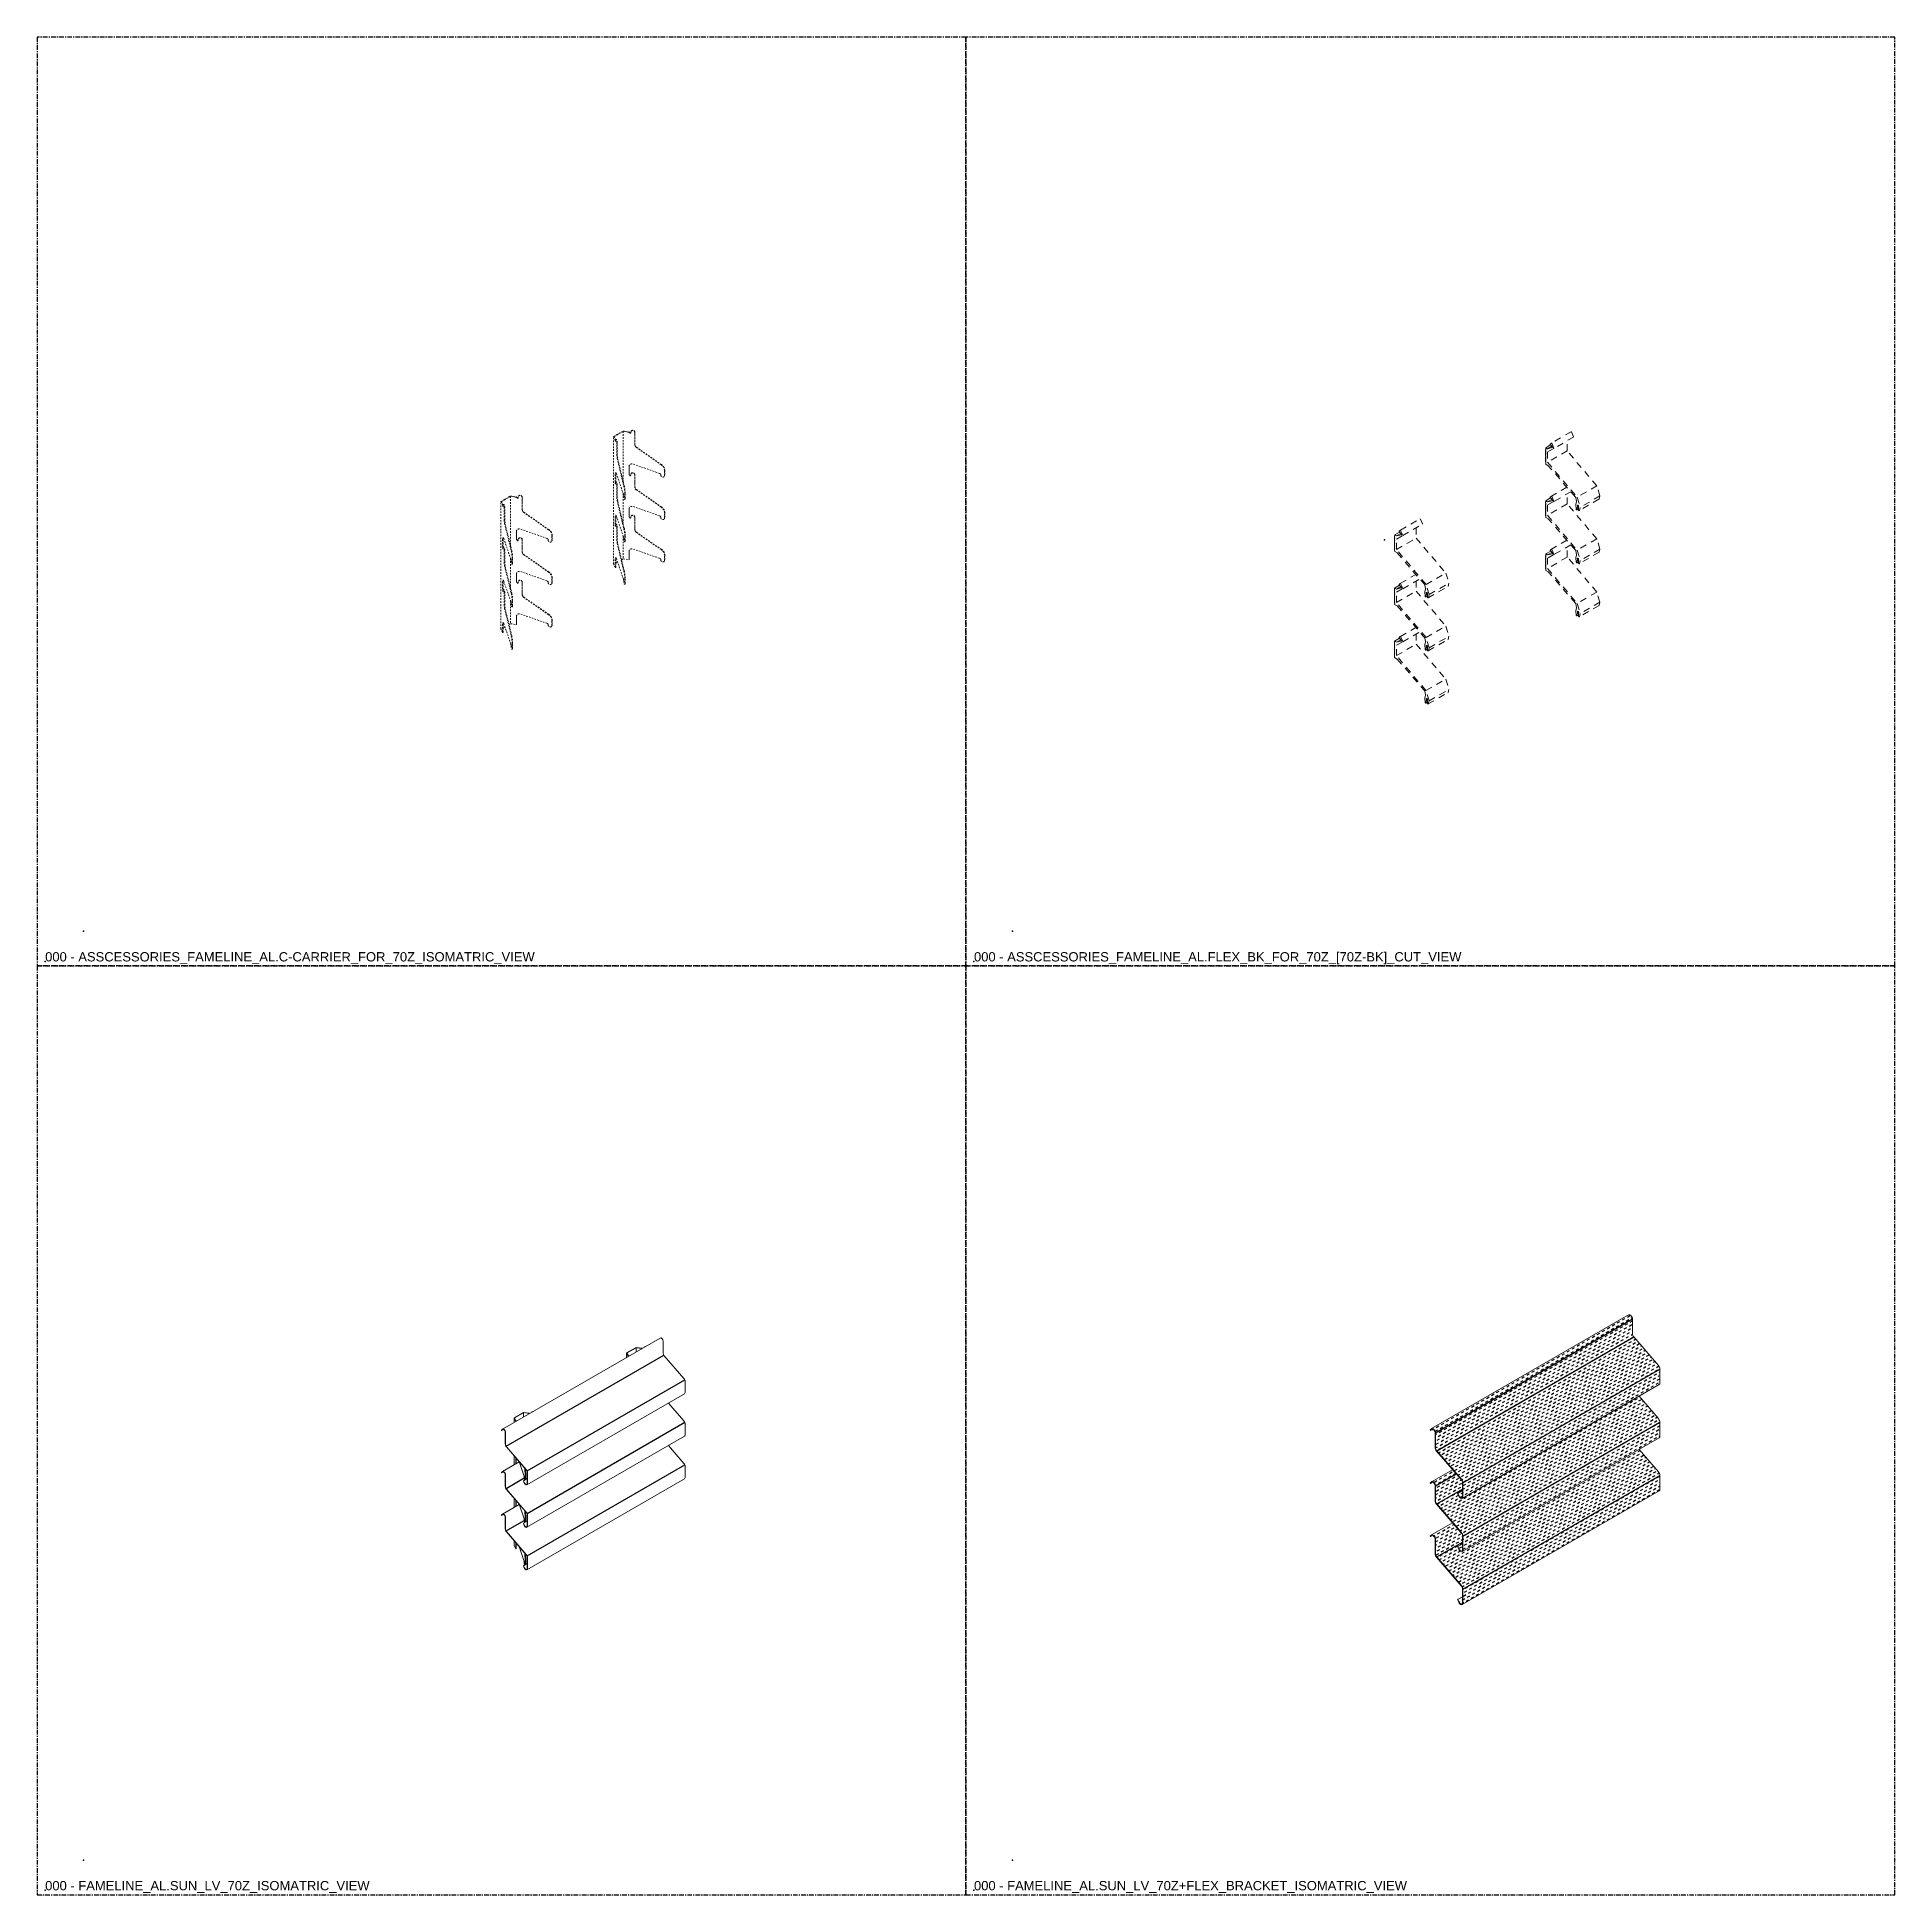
# Model space of a CAD drawing. Header units: millimetres. Extents: x -244126 to 368105, y -173968 to 259060.
# Drawn here: x -10433 to -8433, y 43995 to 45995 of the extents above; entities that cross this region are included whole.
import ezdxf

# ---------------------------------------------------------------- set-up
doc = ezdxf.new("R2010")
doc.units = ezdxf.units.MM
doc.header["$MEASUREMENT"] = 0
for name, pattern in [('005_GG_TA_LINE', [13.75, 5, -1.25, 1.25, -1.25, 5]), ('TA_HL_000.60000', [3.9, 2.13, -1.77]), ('TA_HL_002.00', [13, 7.1, -5.9])]:
    doc.linetypes.add(name, pattern=pattern)
for name, color, linetype in [('000 - H A T C H', 8, 'Continuous'), ('001 - ASCESSORIES', 1, 'Continuous'), ('A03_SUN LOUVER', 7, 'Continuous')]:
    doc.layers.add(name, color=color, linetype=linetype)
doc.styles.get("Standard").update_dxf_attribs({"font": 'arial.ttf'})

# ---------------------------------------------------------------- blocks, each defined once
blk = doc.blocks.new('000 - FAMELINE_AL.SUN_LV_70Z_ISOMATRIC_VIEW')
at = {"color": 0, "linetype": 'Continuous', "lineweight": 0, "extrusion": (1.66533e-16, 0.816497, 0.57735)}
for p, q in [((213.4, 124.3), (1.3, 1.9)), ((168.3, 104.4), (181, 111.8)), ((168.3, 98.3), (168.3, 104.4)), ((168.3, 104.4), (170.5, 99.6)), ((181.2, 111.3), (169.1, 104.3)), ((171.1, 99.9), (169.1, 104.3)), ((171.5, 100.3), (171.9, 100.4)), ((181, 111.8), (189.3, 110.5)), ((181.2, 111.3), (181.2, 105.7)), ((188.9, 110.2), (181.2, 111.3)), ((189.3, 110.4), (189.3, 110.5)), ((217.6, 103.8), (217.6, 120)), ((245.4, 69.8), (218.9, 100.6)), ((170.7, 99.7), (170.5, 99.6)), ((247.1, 50.9), (247.1, 66)), ((246.3, 49.3), (34.2, -73.2)), ((245.4, 12.7), (224.6, 36.8)), ((1.2, 1.7), (-0.3, 0.5)), ((-0.3, 0.5), (0, 0)), ((2.5, 1.4), (0, 0)), ((0, 0), (1.5, 1.2)), ((16.8, 17), (29.5, 24.3)), ((16.8, 10.8), (16.8, 17)), ((16.8, 17), (19, 12.2)), ((29.7, 23.9), (17.6, 16.8)), ((19.6, 12.4), (17.6, 16.8)), ((19.2, 12.2), (19, 12.2)), ((20, 12.8), (20.4, 12.9)), ((29.5, 24.3), (37.8, 23)), ((29.7, 23.9), (29.7, 18.3)), ((37.4, 22.7), (29.7, 23.9)), ((37.8, 22.9), (37.8, 23)), ((247.1, -6.3), (247.1, 8.8)), ((5, -2.2), (5, -18.4)), ((5.4, -18.6), (5.4, -2.5)), ((6.6, -22.3), (33.1, -53)), ((33.3, -52.6), (6.8, -21.9)), ((246.3, -7.8), (34.2, -130.3)), ((245.4, -44.5), (224.6, -20.4)), ((23.7, -42.4), (1.3, -55.3)), ((16.8, -46.4), (16.8, -34.1)), ((19, -36.6), (19, -45)), ((19.2, -45), (19, -45)), ((19, -45), (19, -45)), ((19.7, -44.7), (19.7, -37.4)), ((20, -44.3), (20.4, -44.3)), ((30, -60.6), (23.6, -41.9)), ((247.1, -63.5), (247.1, -48.4)), ((1.2, -55.4), (-0.3, -56.7)), ((-0.3, -56.7), (0, -57.2)), ((2.5, -55.7), (0, -57.2)), ((0, -57.2), (1.5, -55.9)), ((5, -59.4), (5, -75.5)), ((5.4, -75.8), (5.4, -59.6)), ((34.5, -64.8), (29.3, -67.8)), ((29.6, -67.7), (29.3, -67.8)), ((29.3, -67.8), (30.5, -70.6)), ((34.5, -64.9), (29.6, -67.7)), ((30.9, -70.6), (29.6, -67.7)), ((30.4, -63.5), (30.4, -63)), ((31.8, -59.3), (31.8, -66.4)), ((32.5, -66), (32.5, -59.2)), ((246.3, -65), (34.2, -187.5)), ((34.5, -56.3), (34.5, -71.4)), ((34.9, -71.6), (34.9, -56.5)), ((23.7, -99.5), (1.3, -112.5)), ((6.6, -79.4), (33.1, -110.1)), ((33.3, -109.8), (6.8, -79.1)), ((16.8, -103.5), (16.8, -91.2)), ((19, -93.8), (19, -102.2)), ((19.7, -101.8), (19.7, -94.6)), ((30, -117.8), (23.6, -99.1)), ((1.2, -112.6), (-0.3, -113.8)), ((-0.3, -113.8), (0, -114.3)), ((2.5, -112.9), (0, -114.3)), ((0, -114.3), (1.5, -113.1)), ((5, -116.6), (5, -132.7)), ((5.4, -132.9), (5.4, -116.8)), ((20, -101.5), (20.4, -101.4)), ((34.5, -122), (29.3, -125)), ((29.6, -124.9), (29.3, -125)), ((29.3, -125), (30.5, -127.8)), ((34.5, -122.1), (29.6, -124.9)), ((30.9, -127.7), (29.6, -124.9)), ((30.4, -120.6), (30.4, -120.2)), ((31.8, -116.4), (31.8, -123.5)), ((32.5, -123.1), (32.5, -116.3)), ((34.5, -113.4), (34.5, -128.5)), ((34.9, -128.8), (34.9, -113.7)), ((6.6, -136.6), (33.1, -167.3)), ((33.3, -167), (6.8, -136.2)), ((16.8, -154.5), (16.8, -148.4)), ((19, -159.3), (16.8, -154.5)), ((19, -150.9), (19, -159.3)), ((19.7, -159.2), (19, -159.3)), ((19.7, -159.2), (19.7, -151.7)), ((19.7, -153.4), (20.6, -152.8)), ((30, -174.9), (23.6, -156.3)), ((31.8, -173.6), (31.8, -180.7)), ((32.5, -180.3), (32.5, -173.5)), ((34.5, -170.6), (34.5, -185.7)), ((34.9, -185.9), (34.9, -170.8)), ((34.5, -179.1), (29.3, -182.1)), ((29.3, -182.1), (30.5, -185)), ((29.6, -182.1), (29.3, -182.1)), ((34.5, -179.2), (29.6, -182.1)), ((30.9, -184.9), (29.6, -182.1)), ((30.4, -177.8), (30.4, -177.4))]:
    blk.add_line(p, q, dxfattribs=at)
at = {"color": 0}
for p, q in [((6, -21.1), (218.3, 101.5)), ((34.5, -54.4), (246.6, 68)), ((34.5, -111.6), (246.6, 10.9)), ((34.5, -168.8), (246.6, -46.3)), ((6, -78), (30.4, -63.9)), ((6, -135.1), (30.4, -121))]:
    blk.add_line(p, q, dxfattribs=at)
at = {"color": 0, "linetype": 'Continuous', "lineweight": 0, "extrusion": (-3.18696e-16, 6.30406e-17, -1)}
blk.add_ellipse((171.9, 97.7), major_axis=(-0.4, 2.61), ratio=0.211325, start_param=-0.471519, end_param=0.307899, dxfattribs=at)
at = {"color": 0, "linetype": 'Continuous', "lineweight": 0}
for centre, major_axis, ratio, start_param, end_param in [((190.6, 110.3), (-1.15, 0.54), 0.788675, 0.350879, 0.434868), ((215.1, 121.4), (-1.7, 2.94), 0.57735, -2.360229, 0), ((170.9, 98.9), (0.19, -1.26), 0.211325, -2.202711, -2.118722), ((244.2, 67.6), (-2, 3.46), 0.57735, -2.356194, -1.233433), ((244.6, 52.3), (1.7, -2.94), 0.57735, 0, 0.781428), ((3, -1.1), (-1.7, 2.94), 0.57735, -2.360229, 0.100833), ((19.3, 11.5), (0.19, -1.26), 0.211325, -2.202711, -2.118722), ((39.1, 22.8), (-1.15, 0.54), 0.788675, 0.350879, 0.434868), ((244.2, 10.4), (-2, 3.46), 0.57735, -2.356194, -1.233433), ((7.8, -20), (2, -3.46), 0.57735, -2.356194, -1.233433), ((244.6, -4.9), (1.7, -2.94), 0.57735, 0, 0.781428), ((19.3, -45.7), (0.19, -1.26), 0.211325, -2.202711, -2.118722), ((244.2, -46.7), (-2, 3.46), 0.57735, -2.356194, -1.233433), ((3, -58.2), (-1.7, 2.94), 0.57735, -2.360229, 0.100833), ((29.9, -61.9), (-0.3, 1.97), 0.211325, -2.210361, -0.87263), ((32.5, -70.2), (1.7, -2.94), 0.57735, -1.755081, 0.781428), ((29.9, -53.5), (-1.54, 9.94), 0.211325, -2.206268, -1.371463), ((32.1, -54.9), (-2, 3.46), 0.57735, -2.356194, -1.233433), ((244.6, -62.1), (1.7, -2.94), 0.57735, 0, 0.781428), ((7.8, -77.2), (2, -3.46), 0.57735, -2.356194, -1.233433), ((3, -115.4), (-1.7, 2.94), 0.57735, -2.360229, 0.100833), ((19.3, -102.9), (0.19, -1.26), 0.211325, -2.18549, -2.118722), ((29.9, -119.1), (-0.3, 1.97), 0.211325, -2.210361, -0.87263), ((29.9, -110.7), (-1.54, 9.94), 0.211325, -2.206268, -1.371463), ((32.1, -112), (-2, 3.46), 0.57735, -2.356194, -1.233433), ((7.8, -134.3), (2, -3.46), 0.57735, -2.356194, -1.233433), ((32.5, -127.4), (1.7, -2.94), 0.57735, -1.755081, 0.781428), ((29.9, -176.2), (-0.3, 1.97), 0.211325, -2.210361, -0.87263), ((29.9, -167.8), (-1.54, 9.94), 0.211325, -2.206268, -1.371463), ((32.1, -169.2), (-2, 3.46), 0.57735, -2.356194, -1.233433), ((32.5, -184.5), (1.7, -2.94), 0.57735, -1.755081, 0.781428)]:
    blk.add_ellipse(centre, major_axis=major_axis, ratio=ratio, start_param=start_param, end_param=end_param, dxfattribs=at)
at = {"color": 0, "linetype": 'Continuous', "lineweight": 0, "extrusion": (9.52826e-17, 1.39374e-16, -1)}
blk.add_ellipse((194.4, 110.7), major_axis=(-2.4, 1.11), ratio=0.788675, start_param=0.116483, end_param=0.895902, dxfattribs=at)
at = {"color": 0, "linetype": 'Continuous', "lineweight": 0, "extrusion": (-5.17926e-17, 3.41963e-17, -1)}
for centre in [(220, 102.5), (7.8, -20), (7.8, -77.2), (7.8, -134.3)]:
    blk.add_ellipse(centre, major_axis=(-1.7, 2.94), ratio=0.57735, start_param=-1.90816, end_param=-0.785398, dxfattribs=at)
at = {"color": 0, "linetype": 'Continuous', "lineweight": 0, "extrusion": (2.15612e-17, 1.1239e-16, -1)}
blk.add_ellipse((42.8, 23.2), major_axis=(-2.4, 1.11), ratio=0.788675, start_param=0.116483, end_param=0.895902, dxfattribs=at)
at = {"color": 0, "linetype": 'Continuous', "lineweight": 0, "extrusion": (-2.51526e-16, 4.70777e-17, -1)}
for centre in [(3, -1.1), (3, -58.2), (3, -115.4)]:
    blk.add_ellipse(centre, major_axis=(-1.4, 2.42), ratio=0.57735, start_param=-0.100833, end_param=2.360641, dxfattribs=at)
at = {"color": 0, "linetype": 'Continuous', "lineweight": 0, "extrusion": (-7.30135e-16, -6.09314e-19, -1)}
blk.add_ellipse((20.4, 10.2), major_axis=(-0.4, 2.61), ratio=0.211325, start_param=-0.471519, end_param=0.307899, dxfattribs=at)
at = {"color": 0, "linetype": 'Continuous', "lineweight": 0, "extrusion": (-8.01967e-16, 1.00621e-16, -1)}
blk.add_ellipse((20.4, -46.9), major_axis=(-0.4, 2.61), ratio=0.211325, start_param=-0.471519, end_param=0.307899, dxfattribs=at)
at = {"color": 0, "linetype": 'Continuous', "lineweight": 0, "extrusion": (-1.21462e-16, 1.49724e-16, -1)}
blk.add_ellipse((31.1, -65), major_axis=(-0.4, 2.61), ratio=0.211325, start_param=-2.331571, end_param=-0.921102, dxfattribs=at)
at = {"color": 0, "linetype": 'Continuous', "lineweight": 0, "extrusion": (6.53146e-17, 1.22447e-16, -1)}
blk.add_ellipse((29.2, -53.6), major_axis=(1.54, -9.94), ratio=0.211325, start_param=-1.894051, end_param=-0.935324, dxfattribs=at)
at = {"color": 0, "linetype": 'Continuous', "lineweight": 0, "extrusion": (1.28814e-17, 1.99733e-16, -1)}
for centre, major_axis, start_param, end_param in [((32.5, -70.2), (1.4, -2.42), -0.781023, 1.755081), ((32.1, -54.9), (1.7, -2.94), -1.90816, -0.785398), ((32.1, -112), (1.7, -2.94), -1.90816, -0.785398), ((32.5, -127.4), (1.4, -2.42), -0.781023, 1.755081), ((32.1, -169.2), (1.7, -2.94), -1.90816, -0.785398), ((32.5, -184.5), (1.4, -2.42), -0.781023, 1.755081)]:
    blk.add_ellipse(centre, major_axis=major_axis, ratio=0.57735, start_param=start_param, end_param=end_param, dxfattribs=at)
at = {"color": 0, "linetype": 'Continuous', "lineweight": 0, "extrusion": (-1.84808e-16, 1.96096e-16, -1)}
blk.add_ellipse((20.4, -104.1), major_axis=(-0.4, 2.61), ratio=0.211325, start_param=-0.471519, end_param=0.307899, dxfattribs=at)
at = {"color": 0, "linetype": 'Continuous', "lineweight": 0, "extrusion": (4.16667e-16, 1.2063e-16, -1)}
blk.add_ellipse((31.1, -122.1), major_axis=(-0.4, 2.61), ratio=0.211325, start_param=-2.331571, end_param=-0.921102, dxfattribs=at)
at = {"color": 0, "linetype": 'Continuous', "lineweight": 0, "extrusion": (1.25401e-16, 1.87914e-16, -1)}
blk.add_ellipse((29.2, -110.8), major_axis=(1.54, -9.94), ratio=0.211325, start_param=-1.894051, end_param=-0.935324, dxfattribs=at)
at = {"color": 0, "linetype": 'Continuous', "lineweight": 0, "extrusion": (1.30629e-16, 2.44894e-16, -1)}
blk.add_ellipse((29.2, -167.9), major_axis=(1.54, -9.94), ratio=0.211325, start_param=-1.894051, end_param=-0.935324, dxfattribs=at)
at = {"color": 0, "linetype": 'Continuous', "lineweight": 0, "extrusion": (-3.25213e-16, 2.86718e-16, -1)}
blk.add_ellipse((31.1, -179.3), major_axis=(-0.4, 2.61), ratio=0.211325, start_param=-2.331571, end_param=-0.921102, dxfattribs=at)
blk = doc.blocks.new('*U1757')
at = {"color": 0, "linetype": '005_GG_TA_LINE'}
blk.add_lwpolyline([(0, 0), (1000, 0), (1000, 1000), (0, 1000)], close=True, dxfattribs=at)
for p in [(50, 37.5), (8.6, 4.9)]:
    blk.add_point(p, dxfattribs=at)
blk.add_attdef('NAMEBLK', (8.6, 4.9), '', height=10, dxfattribs=at)
blk = doc.blocks.new('*U2975')
at = {"layer": '000 - H A T C H'}
h = blk.add_hatch(dxfattribs=at)
h.set_pattern_fill('DASH', color=8, scale=25, angle=30)
edge = h.paths.add_edge_path()
edge.add_ellipse((3, -1.1), major_axis=(-1.7, 2.94), ratio=0.57735, start_angle=-134.7688, end_angle=0, ccw=False)
edge.add_line((5.4, -2.5), (217.6, 120))
edge.add_ellipse((215.1, 121.4), major_axis=(-1.7, 2.94), ratio=0.57735, start_angle=225.2312, end_angle=360)
edge.add_line((213.4, 124.3), (1.6, 2))
edge = h.paths.add_edge_path()
edge.add_ellipse((3, -1.1), major_axis=(-1.7, 2.94), ratio=0.57735, start_angle=-135.2312, end_angle=-134.7688, ccw=False)
edge.add_line((5.4, -2.5), (5.4, -18.6))
edge.add_ellipse((7.8, -20), major_axis=(-1.7, 2.94), ratio=0.57735, start_angle=405, end_angle=469.3295)
edge.add_line((6.8, -21.9), (218.9, 100.6))
edge.add_ellipse((220, 102.5), major_axis=(1.7, -2.94), ratio=0.57735, start_angle=-135, end_angle=-70.6705, ccw=False)
edge.add_line((217.6, 103.8), (217.6, 120))
edge.add_line((217.6, 120), (5.4, -2.5))
edge = h.paths.add_edge_path()
edge.add_ellipse((32.1, -54.9), major_axis=(-2, 3.46), ratio=0.57735, start_angle=-135, end_angle=-70.6705, ccw=False)
edge.add_line((35, -56.5), (247.1, 66))
edge.add_ellipse((244.2, 67.6), major_axis=(2, -3.46), ratio=0.57735, start_angle=405, end_angle=469.3295)
edge.add_line((245.4, 69.8), (218.9, 100.6))
edge.add_line((218.9, 100.6), (6.8, -21.9))
edge.add_line((6.8, -21.9), (33.7, -53))
h = blk.add_hatch(dxfattribs=at)
h.set_pattern_fill('DASH', color=8, scale=25, angle=30)
edge = h.paths.add_edge_path()
edge.add_line((27.8, -46.8), (23.9, -42.3))
edge.add_line((23.9, -42.3), (1.6, -55.1))
edge.add_ellipse((3, -58.2), major_axis=(-1.7, 2.94), ratio=0.57735, start_angle=-135.2312, end_angle=0, ccw=False)
edge.add_line((5.4, -59.6), (27.8, -46.8))
edge = h.paths.add_edge_path()
edge.add_line((5.4, -59.6), (5.4, -75.8))
edge.add_ellipse((7.8, -77.2), major_axis=(-1.7, 2.94), ratio=0.57735, start_angle=405, end_angle=469.3295)
edge.add_line((6.8, -79.1), (34.5, -63.1))
edge.add_line((34.5, -63.1), (34.5, -56.3))
edge.add_ellipse((32.1, -54.9), major_axis=(1.7, -2.94), ratio=0.57735, start_angle=405, end_angle=469.3295)
edge.add_line((33.1, -53), (27.8, -46.8))
edge.add_line((27.8, -46.8), (5.4, -59.6))
edge = h.paths.add_edge_path()
edge.add_line((34.9, -56.5), (34.9, -71.6))
edge.add_ellipse((32.5, -70.2), major_axis=(1.7, -2.94), ratio=0.57735, start_angle=0, end_angle=44.7725, ccw=False)
edge.add_line((34.7, -72.9), (246.3, 49.3))
edge.add_ellipse((244.6, 52.3), major_axis=(1.7, -2.94), ratio=0.57735, start_angle=360, end_angle=404.7725)
edge.add_line((247.1, 50.9), (247.1, 66))
edge.add_line((247.1, 66), (34.9, -56.5))
edge = h.paths.add_edge_path(flags=17)
edge.add_line((29.6, -67.7), (30.9, -70.6))
edge.add_ellipse((32.5, -70.2), major_axis=(1.4, -2.42), ratio=0.57735, start_angle=259.4412, end_angle=404.7779)
edge.add_line((34.5, -71.4), (34.5, -64.9))
edge.add_line((34.5, -64.9), (29.6, -67.7))
edge = h.paths.add_edge_path()
edge.add_ellipse((32.5, -127.4), major_axis=(1.7, -2.94), ratio=0.57735, start_angle=-100.5587, end_angle=0, ccw=False)
edge.add_line((30.5, -127.8), (29.3, -125))
edge.add_line((29.3, -125), (34.5, -122))
edge.add_line((34.5, -122), (34.5, -120.2))
edge.add_line((34.5, -120.2), (6.8, -136.2))
edge.add_line((6.8, -136.2), (33.7, -167.3))
edge.add_ellipse((32.1, -169.2), major_axis=(-2, 3.46), ratio=0.57735, start_angle=-135, end_angle=-70.6705, ccw=False)
edge.add_line((35, -170.8), (247.1, -48.4))
edge.add_ellipse((244.2, -46.7), major_axis=(2, -3.46), ratio=0.57735, start_angle=405, end_angle=469.3295)
edge.add_line((245.4, -44.5), (224.6, -20.4))
edge.add_line((224.6, -20.4), (33.9, -130.5))
edge = h.paths.add_edge_path()
edge.add_ellipse((7.8, -134.3), major_axis=(-1.7, 2.94), ratio=0.57735, start_angle=405, end_angle=469.3295)
edge.add_line((6.8, -136.2), (34.5, -120.2))
edge.add_line((34.5, -120.2), (34.5, -113.4))
edge.add_ellipse((32.1, -112), major_axis=(1.7, -2.94), ratio=0.57735, start_angle=405, end_angle=469.3295)
edge.add_line((33.1, -110.1), (23.9, -99.4))
edge.add_line((23.9, -99.4), (1.6, -112.3))
edge.add_ellipse((3, -115.4), major_axis=(-1.7, 2.94), ratio=0.57735, start_angle=-135.2312, end_angle=0, ccw=False)
edge.add_line((5.4, -116.8), (5.4, -132.9))
edge = h.paths.add_edge_path()
edge.add_ellipse((244.2, 10.4), major_axis=(2, -3.46), ratio=0.57735, start_angle=405, end_angle=469.3295)
edge.add_line((245.4, 12.7), (224.6, 36.8))
edge.add_line((224.6, 36.8), (33.9, -73.3))
edge.add_ellipse((32.5, -70.2), major_axis=(1.7, -2.94), ratio=0.57735, start_angle=-100.5587, end_angle=0, ccw=False)
edge.add_line((30.5, -70.6), (29.3, -67.8))
edge.add_line((29.3, -67.8), (34.5, -64.8))
edge.add_line((34.5, -64.8), (34.5, -63.1))
edge.add_line((34.5, -63.1), (6.8, -79.1))
edge.add_line((6.8, -79.1), (33.7, -110.2))
edge.add_ellipse((32.1, -112), major_axis=(-2, 3.46), ratio=0.57735, start_angle=-135, end_angle=-70.6705, ccw=False)
edge.add_line((35, -113.6), (247.1, 8.8))
edge = h.paths.add_edge_path()
edge.add_ellipse((244.6, -4.9), major_axis=(1.7, -2.94), ratio=0.57735, start_angle=360, end_angle=404.7725)
edge.add_line((247.1, -6.3), (247.1, 8.8))
edge.add_line((247.1, 8.8), (34.9, -113.7))
edge.add_line((34.9, -113.7), (34.9, -128.8))
edge.add_ellipse((32.5, -127.4), major_axis=(1.7, -2.94), ratio=0.57735, start_angle=0, end_angle=44.7725, ccw=False)
edge.add_line((34.7, -130.1), (246.3, -7.8))
edge = h.paths.add_edge_path()
edge.add_ellipse((244.6, -62.1), major_axis=(1.7, -2.94), ratio=0.57735, start_angle=360, end_angle=404.7725)
edge.add_line((247.1, -63.5), (247.1, -48.4))
edge.add_line((247.1, -48.4), (34.9, -170.8))
edge.add_line((34.9, -170.8), (34.9, -185.9))
edge.add_ellipse((32.5, -184.5), major_axis=(1.7, -2.94), ratio=0.57735, start_angle=0, end_angle=44.7725, ccw=False)
edge.add_line((34.7, -187.2), (246.3, -65))
h = blk.add_hatch(dxfattribs=at)
h.set_pattern_fill('DASH', color=8, scale=25, angle=30)
edge = h.paths.add_edge_path()
edge.add_line((29.6, -124.9), (30.9, -127.7))
edge.add_ellipse((32.5, -127.4), major_axis=(1.4, -2.42), ratio=0.57735, start_angle=259.4412, end_angle=404.7779)
edge.add_line((34.5, -128.5), (34.5, -122.1))
edge.add_line((34.5, -122.1), (29.6, -124.9))
edge = h.paths.add_edge_path()
edge.add_line((34.5, -179.2), (29.6, -182.1))
edge.add_line((29.6, -182.1), (30.9, -184.9))
edge.add_ellipse((32.5, -184.5), major_axis=(1.4, -2.42), ratio=0.57735, start_angle=259.4412, end_angle=404.7779)
edge.add_line((34.5, -185.7), (34.5, -179.2))
at = {"layer": 'A03_SUN LOUVER', "color": 0, "linetype": 'Continuous', "lineweight": 0, "extrusion": (-4.996e-16, 0.816497, 0.57735)}
for p, q in [((213.4, 124.3), (1.3, 1.9)), ((217.6, 120), (217.6, 103.8)), ((218.9, 100.6), (245.4, 69.8)), ((247.1, 66), (247.1, 50.9)), ((246.3, 49.3), (34.2, -73.2)), ((224.6, 36.8), (245.4, 12.7)), ((1.2, 1.7), (-0.3, 0.5)), ((-0.3, 0.5), (0, 0)), ((0, 0), (2.5, 1.4)), ((0, 0), (1.5, 1.2)), ((247.1, 8.8), (247.1, -6.3)), ((5, -2.2), (5, -18.4)), ((5.4, -18.6), (5.4, -2.5)), ((246.3, -7.8), (34.2, -130.3)), ((6.6, -22.3), (33.1, -53)), ((33.3, -52.6), (6.8, -21.9)), ((224.6, -20.4), (245.4, -44.5)), ((1.2, -55.4), (-0.3, -56.7)), ((-0.3, -56.7), (0, -57.2)), ((0, -57.2), (2.5, -55.7)), ((0, -57.2), (1.5, -55.9)), ((23.9, -42.3), (1.3, -55.3)), ((5, -59.4), (5, -75.5)), ((5.4, -75.8), (5.4, -59.6)), ((34.5, -56.3), (34.5, -71.4)), ((34.9, -71.6), (34.9, -56.5)), ((247.1, -48.4), (247.1, -63.5)), ((6.6, -79.4), (33.1, -110.1)), ((33.3, -109.8), (6.8, -79.1)), ((29.3, -67.8), (34.5, -64.8)), ((29.6, -67.7), (29.3, -67.8)), ((29.3, -67.8), (30.5, -70.6)), ((29.6, -67.7), (34.5, -64.9)), ((30.9, -70.6), (29.6, -67.7)), ((246.3, -65), (34.2, -187.5)), ((23.9, -99.4), (1.3, -112.5)), ((1.2, -112.6), (-0.3, -113.8)), ((-0.3, -113.8), (0, -114.3)), ((0, -114.3), (2.5, -112.9)), ((0, -114.3), (1.5, -113.1)), ((5, -116.6), (5, -132.7)), ((5.4, -132.9), (5.4, -116.8)), ((34.5, -113.4), (34.5, -128.5)), ((34.9, -128.8), (34.9, -113.7)), ((6.6, -136.6), (33.1, -167.3)), ((33.3, -167), (6.8, -136.2)), ((29.3, -125), (34.5, -122)), ((29.6, -124.9), (29.3, -125)), ((29.3, -125), (30.5, -127.8)), ((29.6, -124.9), (34.5, -122.1)), ((30.9, -127.7), (29.6, -124.9)), ((29.3, -182.1), (34.5, -179.1)), ((29.6, -182.1), (34.5, -179.2)), ((34.5, -170.6), (34.5, -185.7)), ((34.9, -185.9), (34.9, -170.8)), ((29.6, -182.1), (29.3, -182.1)), ((29.3, -182.1), (30.5, -185)), ((30.9, -184.9), (29.6, -182.1))]:
    blk.add_line(p, q, dxfattribs=at)
at = {"layer": 'A03_SUN LOUVER', "color": 0}
for p, q in [((5.4, -2.5), (217.6, 120)), ((6.8, -21.9), (218.9, 100.6)), ((34.9, -56.5), (247.1, 66)), ((34.9, -113.7), (247.1, 8.8)), ((5.4, -59.6), (27.8, -46.8)), ((34.9, -170.8), (247.1, -48.4)), ((6.8, -79.1), (34.5, -63.1)), ((6.8, -136.2), (34.5, -120.2))]:
    blk.add_line(p, q, dxfattribs=at)
at = {"layer": 'A03_SUN LOUVER', "color": 0, "linetype": 'Continuous', "lineweight": 0, "extrusion": (-1.79415e-16, 8.87111e-17, -1)}
blk.add_ellipse((215.1, 121.4), major_axis=(-1.7, 2.94), ratio=0.57735, start_param=0, end_param=2.360229, dxfattribs=at)
at = {"layer": 'A03_SUN LOUVER', "color": 0, "linetype": 'Continuous', "lineweight": 0}
for centre, major_axis, start_param, end_param in [((220, 102.5), (1.7, -2.94), -2.356194, -1.233433), ((3, -1.1), (-1.7, 2.94), -2.360229, 0.100833), ((7.8, -20), (2, -3.46), -2.356194, -1.233433), ((3, -58.2), (-1.7, 2.94), -2.360229, 0.100833), ((32.1, -54.9), (-2, 3.46), -2.356194, -1.233433), ((7.8, -77.2), (2, -3.46), -2.356194, -1.233433), ((32.5, -70.2), (1.7, -2.94), -1.755081, 0.781428), ((3, -115.4), (-1.7, 2.94), -2.360229, 0.100833), ((32.1, -112), (-2, 3.46), -2.356194, -1.233433), ((7.8, -134.3), (2, -3.46), -2.356194, -1.233433), ((32.5, -127.4), (1.7, -2.94), -1.755081, 0.781428), ((32.1, -169.2), (-2, 3.46), -2.356194, -1.233433), ((32.5, -184.5), (1.7, -2.94), -1.755081, 0.781428)]:
    blk.add_ellipse(centre, major_axis=major_axis, ratio=0.57735, start_param=start_param, end_param=end_param, dxfattribs=at)
at = {"layer": 'A03_SUN LOUVER', "color": 0, "linetype": 'Continuous', "lineweight": 0, "extrusion": (-2.47807e-16, -1.48742e-17, -1)}
for centre in [(244.2, 67.6), (244.2, 10.4), (244.2, -46.7)]:
    blk.add_ellipse(centre, major_axis=(2, -3.46), ratio=0.57735, start_param=-1.90816, end_param=-0.785398, dxfattribs=at)
at = {"layer": 'A03_SUN LOUVER', "color": 0, "linetype": 'Continuous', "lineweight": 0, "extrusion": (-1.07304e-16, 1.30344e-16, -1)}
blk.add_ellipse((244.6, 52.3), major_axis=(1.7, -2.94), ratio=0.57735, start_param=-0.781428, end_param=0, dxfattribs=at)
at = {"layer": 'A03_SUN LOUVER', "color": 0, "linetype": 'Continuous', "lineweight": 0, "extrusion": (-1.59096e-16, 1.64541e-16, -1)}
for centre in [(3, -1.1), (3, -58.2), (3, -115.4)]:
    blk.add_ellipse(centre, major_axis=(-1.4, 2.42), ratio=0.57735, start_param=-0.100833, end_param=2.360641, dxfattribs=at)
at = {"layer": 'A03_SUN LOUVER', "color": 0, "linetype": 'Continuous', "lineweight": 0, "extrusion": (-7.95482e-17, 8.22703e-17, -1)}
for centre in [(7.8, -20), (7.8, -77.2), (7.8, -134.3)]:
    blk.add_ellipse(centre, major_axis=(-1.7, 2.94), ratio=0.57735, start_param=-1.90816, end_param=-0.785398, dxfattribs=at)
at = {"layer": 'A03_SUN LOUVER', "color": 0, "linetype": 'Continuous', "lineweight": 0, "extrusion": (-2.51526e-16, 4.70777e-17, -1)}
for centre in [(244.6, -4.9), (244.6, -62.1)]:
    blk.add_ellipse(centre, major_axis=(1.7, -2.94), ratio=0.57735, start_param=-0.781428, end_param=0, dxfattribs=at)
at = {"layer": 'A03_SUN LOUVER', "color": 0, "linetype": 'Continuous', "lineweight": 0, "extrusion": (-7.43708e-18, 1.23904e-16, -1)}
for centre in [(32.1, -54.9), (32.1, -112), (32.1, -169.2)]:
    blk.add_ellipse(centre, major_axis=(1.7, -2.94), ratio=0.57735, start_param=-1.90816, end_param=-0.785398, dxfattribs=at)
at = {"layer": 'A03_SUN LOUVER', "color": 0, "linetype": 'Continuous', "lineweight": 0, "extrusion": (1.40504e-16, 1.45219e-16, -1)}
for centre in [(32.5, -70.2), (32.5, -127.4), (32.5, -184.5)]:
    blk.add_ellipse(centre, major_axis=(1.4, -2.42), ratio=0.57735, start_param=-0.781522, end_param=1.755082, dxfattribs=at)
blk = doc.blocks.new('000 - ASSCESSORIES_FAMELINE_AL.C-CARRIER_FOR_70Z_ISOMATRIC_VIEW')
at = {"color": 0, "linetype": 'ByBlock', "lineweight": 0, "extrusion": (1.66533e-16, 0.816497, 0.57735)}
for p, q in [((150.7, 87.6), (163.5, 94.9)), ((150.7, -83.9), (150.7, 87.6)), ((150.7, 87.6), (153, 82.8)), ((163.7, 94.5), (151.5, 87.5)), ((153.6, 82.9), (151.5, 87.5)), ((153.6, 82.9), (153, 82.8)), ((153.6, 81.4), (153.6, 82.3)), ((153.9, 83.4), (154.6, 83.5)), ((155, 79.3), (155, 63)), ((155.7, 63.1), (155.7, 79.4)), ((163.5, 94.9), (171.8, 93.7)), ((163.7, 94.5), (163.7, 27.5)), ((171.6, 93.3), (163.7, 94.5)), ((171.6, 93.3), (171.8, 93.7)), ((174.1, 93.8), (174.1, 92.9)), ((174.2, 94.5), (174.4, 94.9)), ((179.2, 76.7), (179.2, 93)), ((179.3, 93.4), (179.3, 77.1)), ((155.6, 58.3), (164.5, 20.8)), ((165.2, 21), (156.3, 58.4)), ((177.4, 50.4), (212.7, 37.9)), ((214.9, 49.6), (181.4, 72.9)), ((181.6, 73.3), (215, 50)), ((153, 36.8), (153, 25.6)), ((153.6, 25.7), (153, 25.6)), ((153, 25.6), (153, 25.6)), ((153.6, 25.7), (153.6, 36.9)), ((153.6, 24.2), (153.6, 25.1)), ((153.9, 26.3), (154.6, 26.4)), ((164, 10), (154.5, 37.5)), ((171.6, 36.1), (171.6, 47.3)), ((171.6, 36.1), (171.8, 36.5)), ((171.6, 36.1), (171.6, 36.1)), ((171.8, 47.7), (171.8, 36.5)), ((174.1, 36.6), (174.1, 35.7)), ((174.2, 37.4), (174.4, 37.8)), ((179.2, 19.5), (179.2, 35.8)), ((179.3, 36.2), (179.3, 19.9)), ((214.2, 36.1), (214.2, 35.6)), ((219.1, 34.1), (219.3, 34.5)), ((219.3, 34.9), (219.3, 42)), ((219.5, 42.4), (219.5, 35.2)), ((-0.8, 0.1), (11.9, 7.5)), ((-0.8, -171.3), (-0.8, 0.1)), ((-0.8, 0.1), (1.4, -4.7)), ((12.2, 7), (0, 0)), ((2.1, -4.6), (0, 0)), ((11.9, 7.5), (20.3, 6.2)), ((12.2, 7), (12.2, -60)), ((20.1, 5.8), (12.2, 7)), ((20.1, 5.8), (20.3, 6.2)), ((22.5, 6.3), (22.5, 5.4)), ((22.7, 7.1), (22.9, 7.5)), ((27.6, -10.8), (27.6, 5.5)), ((27.8, 5.9), (27.8, -10.4)), ((155, 22.2), (155, 5.8)), ((155.6, 1.1), (164.5, -36.3)), ((155.7, 6), (155.7, 22.3)), ((165.2, -36.2), (156.3, 1.2)), ((163.7, 10.9), (163.7, -29.7)), ((164.4, 7.2), (164.4, 7.6)), ((165.5, 3), (166.1, 3.2)), ((165.7, 11.4), (165.7, 4.2)), ((166.4, 4.3), (166.4, 11.5)), ((214.9, -7.5), (181.4, 15.7)), ((181.6, 16.1), (215, -7.2)), ((2.1, -4.6), (1.4, -4.7)), ((2.1, -6.1), (2.1, -5.2)), ((2.4, -4), (3.1, -3.9)), ((3.5, -8.1), (3.5, -24.5)), ((4.2, -24.4), (4.2, -8)), ((63.3, -37.9), (29.9, -14.6)), ((30, -14.2), (63.5, -37.5)), ((153, -20.3), (153, -31.5)), ((153.6, -31.4), (153.6, -20.2)), ((164, -47.1), (154.5, -19.7)), ((171.6, -21.1), (171.6, -9.8)), ((171.8, -9.5), (171.8, -20.7)), ((174.1, -20.5), (174.1, -21.4)), ((174.2, -19.8), (174.4, -19.4)), ((177.4, -6.8), (212.7, -19.3)), ((179.2, -37.6), (179.2, -21.3)), ((179.3, -20.9), (179.3, -37.2)), ((214.2, -21.1), (214.2, -21.5)), ((219.1, -23.1), (219.3, -22.7)), ((219.3, -22.3), (219.3, -15.2)), ((219.5, -14.8), (219.5, -21.9)), ((12.5, -77.5), (3, -50)), ((4.1, -29.2), (13, -66.6)), ((13.7, -66.5), (4.7, -29.1)), ((20.1, -51.4), (20.1, -40.2)), ((20.3, -39.8), (20.3, -51)), ((22.7, -50.1), (22.9, -49.7)), ((25.9, -37.1), (61.2, -49.6)), ((67.8, -52.6), (67.8, -45.5)), ((68, -45.1), (68, -52.2)), ((153.6, -32.9), (153.6, -32)), ((153.9, -30.9), (154.6, -30.8)), ((155, -35), (155, -51.3)), ((155.7, -51.2), (155.7, -34.9)), ((163.7, -46.2), (163.7, -77)), ((164.4, -50), (164.4, -49.6)), ((165.7, -45.8), (165.7, -52.9)), ((166.4, -52.8), (166.4, -45.7)), ((214.9, -64.7), (181.4, -41.4)), ((181.6, -41.1), (215, -64.3)), ((1.4, -50.6), (1.4, -61.8)), ((2.1, -61.7), (1.4, -61.8)), ((1.4, -61.8), (1.4, -61.8)), ((2.1, -61.7), (2.1, -50.5)), ((2.1, -63.2), (2.1, -62.4)), ((2.4, -61.2), (3.1, -61.1)), ((3.5, -65.3), (3.5, -81.6)), ((4.2, -81.5), (4.2, -65.2)), ((20.1, -51.4), (20.3, -51)), ((20.1, -51.4), (20.1, -51.4)), ((22.5, -50.8), (22.5, -51.7)), ((27.6, -68), (27.6, -51.6)), ((27.8, -51.2), (27.8, -67.6)), ((63.3, -95), (29.9, -71.8)), ((30, -71.4), (63.5, -94.6)), ((62.7, -51.4), (62.7, -51.8)), ((67.6, -53.4), (67.8, -53)), ((155.6, -56.1), (164.5, -93.5)), ((165.2, -93.4), (156.3, -55.9)), ((165.5, -54.1), (166.1, -54)), ((171.6, -78.2), (171.6, -67)), ((171.8, -66.6), (171.8, -77.8)), ((177.4, -63.9), (212.7, -76.4)), ((219.3, -79.5), (219.3, -72.3)), ((219.5, -71.9), (219.5, -79.1)), ((4.1, -86.4), (13, -123.8)), ((13.7, -123.7), (4.7, -86.3)), ((12.2, -76.5), (12.2, -117.2)), ((12.9, -80.3), (12.9, -79.9)), ((14, -84.4), (14.6, -84.3)), ((14.2, -76.1), (14.2, -83.3)), ((14.9, -83.1), (14.9, -76)), ((20.1, -108.5), (20.1, -97.3)), ((20.3, -96.9), (20.3, -108.1)), ((25.9, -94.2), (61.2, -106.8)), ((153, -88.7), (150.7, -83.9)), ((153, -77.5), (153, -88.7)), ((153.6, -88.6), (153, -88.7)), ((153.6, -88.6), (153.6, -77.4)), ((153.6, -82.8), (156.1, -81.4)), ((164, -104.3), (154.5, -76.8)), ((161.6, -78.2), (163.7, -77)), ((163.7, -77), (171.6, -78.2)), ((171.6, -78.2), (171.8, -77.8)), ((214.2, -78.3), (214.2, -78.7)), ((219.1, -80.2), (219.3, -79.8)), ((1.4, -107.8), (1.4, -119)), ((2.1, -118.9), (2.1, -107.7)), ((2.1, -120.4), (2.1, -119.5)), ((2.4, -118.3), (3.1, -118.2)), ((12.5, -134.6), (3, -107.2)), ((3.5, -122.5), (3.5, -138.8)), ((4.2, -138.7), (4.2, -122.4)), ((22.5, -108), (22.5, -108.9)), ((22.7, -107.2), (22.9, -106.9)), ((27.6, -125.1), (27.6, -108.8)), ((27.8, -108.4), (27.8, -124.7)), ((62.7, -108.6), (62.7, -109)), ((67.6, -110.5), (67.8, -110.1)), ((67.8, -109.8), (67.8, -102.6)), ((68, -102.2), (68, -109.4)), ((164.4, -107.1), (164.4, -106.7)), ((165.5, -111.3), (166.1, -111.2)), ((165.7, -103), (165.7, -110.1)), ((166.4, -110), (166.4, -102.8)), ((4.1, -143.5), (13, -180.9)), ((13.7, -180.8), (4.7, -143.4)), ((12.2, -133.7), (12.2, -164.4)), ((12.9, -137.5), (12.9, -137.1)), ((14, -141.6), (14.6, -141.5)), ((14.2, -133.3), (14.2, -140.4)), ((14.9, -140.3), (14.9, -133.2)), ((63.3, -152.2), (29.9, -128.9)), ((30, -128.5), (63.5, -151.8)), ((1.4, -176.1), (-0.8, -171.3)), ((1.4, -164.9), (1.4, -176.1)), ((2.1, -176), (2.1, -164.8)), ((2.1, -170.2), (4.6, -168.8)), ((12.5, -191.8), (3, -164.3)), ((10.1, -165.6), (12.2, -164.4)), ((12.2, -164.4), (20.1, -165.7)), ((20.1, -165.7), (20.1, -154.5)), ((20.1, -165.7), (20.3, -165.3)), ((20.3, -154.1), (20.3, -165.3)), ((25.9, -151.4), (61.2, -163.9)), ((62.7, -165.7), (62.7, -166.1)), ((67.6, -167.7), (67.8, -167.3)), ((67.8, -166.9), (67.8, -159.8)), ((68, -159.4), (68, -166.5)), ((2.1, -176), (1.4, -176.1)), ((12.9, -194.6), (12.9, -194.2)), ((14, -198.7), (14.6, -198.6)), ((14.2, -190.4), (14.2, -197.6)), ((14.9, -197.5), (14.9, -190.3))]:
    blk.add_line(p, q, dxfattribs=at)
at = {"color": 0, "linetype": 'ByBlock', "lineweight": 0}
for centre, major_axis, ratio, start_param, end_param in [((153.3, 82.1), (0.19, -1.26), 0.211325, -2.202711, 0.956103), ((155, 80.9), (-0.4, 2.61), 0.211325, -2.220491, 0), ((173, 93.5), (-1.15, 0.54), 0.788675, 0.350879, 2.925377), ((176.6, 93.4), (2.4, -1.11), 0.788675, 0.333099, 3.510252), ((184.2, 76.3), (-4.56, 2.11), 0.788675, 0.346922, 1.348501), ((156.3, 60.2), (0.77, -4.96), 0.211325, -2.206668, -1.205089), ((154.2, 34.2), (-0.75, 4.86), 0.211325, -0.85151, 0.953165), ((153.3, 24.9), (0.19, -1.26), 0.211325, -2.202711, 0.956103), ((155, 23.8), (-0.4, 2.61), 0.211325, -2.220491, 0), ((176.5, 47), (-4.46, 2.07), 0.788675, 0.055487, 0.365162), ((173, 36.3), (-1.15, 0.54), 0.788675, 0.351284, 2.925377), ((176.6, 36.3), (2.4, -1.11), 0.788675, 0.333099, 3.510252), ((216.7, 35.2), (-2.4, 1.11), 0.788675, 0.333099, 3.510252), ((209.6, 43.5), (9.12, -4.23), 0.788675, 0.347322, 1.348101), ((21.5, 6), (-1.15, 0.54), 0.788675, 0.350879, 2.925377), ((25.1, 6), (2.4, -1.11), 0.788675, 0.333099, 3.510252), ((156.3, 3), (0.77, -4.96), 0.211325, -2.206668, -1.205089), ((163.9, 8.7), (-0.3, 1.97), 0.211325, -2.210361, -0.87263), ((163.8, 17.1), (-1.54, 9.94), 0.211325, -2.206268, -1.205489), ((165.7, 5.8), (0.4, -2.61), 0.211325, 0, 0.956662), ((184.2, 19.1), (-4.56, 2.11), 0.788675, 0.346922, 1.348501), ((1.8, -5.4), (0.19, -1.26), 0.211325, -2.202711, 0.956103), ((3.5, -6.5), (-0.4, 2.61), 0.211325, -2.220491, 0), ((4.8, -27.3), (0.77, -4.96), 0.211325, -2.206668, -1.205089), ((32.7, -11.2), (-4.56, 2.11), 0.788675, 0.346922, 1.348501), ((154.2, -23), (-0.75, 4.86), 0.211325, -0.85151, 0.953165), ((176.5, -10.1), (-4.46, 2.07), 0.788675, 0.055487, 0.365162), ((173, -20.8), (-1.15, 0.54), 0.788675, 0.3681, 2.925377), ((176.6, -20.9), (2.4, -1.11), 0.788675, 0.333099, 3.510252), ((216.7, -21.9), (-2.4, 1.11), 0.788675, 0.333099, 3.510252), ((209.6, -13.6), (9.12, -4.23), 0.788675, 0.347322, 1.348101), ((2.7, -53.3), (-0.75, 4.86), 0.211325, -0.85151, 0.953165), ((25, -40.4), (-4.46, 2.07), 0.788675, 0.055487, 0.365162), ((25.1, -51.2), (2.4, -1.11), 0.788675, 0.333099, 3.510252), ((58.1, -43.9), (9.12, -4.23), 0.788675, 0.347322, 1.348101), ((153.3, -32.2), (0.19, -1.26), 0.211325, -2.18549, 0.956103), ((155, -33.4), (-0.4, 2.61), 0.211325, -2.220491, 0), ((163.9, -48.5), (-0.3, 1.97), 0.211325, -2.210361, -0.87263), ((163.8, -40.1), (-1.54, 9.94), 0.211325, -2.206268, -1.205489), ((184.2, -38), (-4.56, 2.11), 0.788675, 0.346922, 1.348501), ((1.8, -62.5), (0.19, -1.26), 0.211325, -2.202711, 0.956103), ((3.5, -63.7), (-0.4, 2.61), 0.211325, -2.220491, 0), ((12.3, -70.4), (-1.54, 9.94), 0.211325, -2.206268, -1.205489), ((21.5, -51.2), (-1.15, 0.54), 0.788675, 0.351284, 2.925377), ((32.7, -68.3), (-4.56, 2.11), 0.788675, 0.346922, 1.348501), ((65.2, -52.3), (-2.4, 1.11), 0.788675, 0.333099, 3.510252), ((156.3, -54.1), (0.77, -4.96), 0.211325, -2.206668, -1.205089), ((165.7, -51.4), (0.4, -2.61), 0.211325, 0, 0.956662), ((176.5, -67.3), (-4.46, 2.07), 0.788675, 0.055487, 0.365162), ((209.6, -70.8), (9.12, -4.23), 0.788675, 0.347322, 1.348101), ((4.8, -84.4), (0.77, -4.96), 0.211325, -2.206668, -1.205089), ((12.3, -78.8), (-0.3, 1.97), 0.211325, -2.210361, -0.87263), ((14.2, -81.7), (0.4, -2.61), 0.211325, 0, 0.956662), ((25, -97.6), (-4.46, 2.07), 0.788675, 0.055487, 0.365162), ((58.1, -101.1), (9.12, -4.23), 0.788675, 0.347322, 1.348101), ((154.2, -80.2), (-0.75, 4.86), 0.211325, -0.85151, 0.953165), ((163.8, -97.2), (-1.54, 9.94), 0.211325, -2.206268, -1.205489), ((216.7, -79.1), (-2.4, 1.11), 0.788675, 0.333099, 3.510252), ((2.7, -110.5), (-0.75, 4.86), 0.211325, -0.85151, 0.953165), ((1.8, -119.7), (0.19, -1.26), 0.211325, -2.18549, 0.956103), ((3.5, -120.8), (-0.4, 2.61), 0.211325, -2.220491, 0), ((12.3, -127.5), (-1.54, 9.94), 0.211325, -2.206268, -1.205489), ((21.5, -108.3), (-1.15, 0.54), 0.788675, 0.3681, 2.925377), ((25.1, -108.4), (2.4, -1.11), 0.788675, 0.333099, 3.510252), ((32.7, -125.5), (-4.56, 2.11), 0.788675, 0.346922, 1.348501), ((65.2, -109.4), (-2.4, 1.11), 0.788675, 0.333099, 3.510252), ((163.9, -105.6), (-0.3, 1.97), 0.211325, -2.210361, -0.87263), ((165.7, -108.5), (0.4, -2.61), 0.211325, 0, 0.956662), ((4.8, -141.6), (0.77, -4.96), 0.211325, -2.206668, -1.205089), ((12.3, -135.9), (-0.3, 1.97), 0.211325, -2.210361, -0.87263), ((14.2, -138.9), (0.4, -2.61), 0.211325, 0, 0.956662), ((2.7, -167.6), (-0.75, 4.86), 0.211325, -0.85151, 0.953165), ((25, -154.8), (-4.46, 2.07), 0.788675, 0.055487, 0.365162), ((65.2, -166.6), (-2.4, 1.11), 0.788675, 0.333099, 3.510252), ((58.1, -158.3), (9.12, -4.23), 0.788675, 0.347322, 1.348101), ((12.3, -193.1), (-0.3, 1.97), 0.211325, -2.210361, -0.87263), ((12.3, -184.7), (-1.54, 9.94), 0.211325, -2.206268, -1.205489), ((14.2, -196), (0.4, -2.61), 0.211325, 0, 0.956662)]:
    blk.add_ellipse(centre, major_axis=major_axis, ratio=ratio, start_param=start_param, end_param=end_param, dxfattribs=at)
at = {"color": 0, "linetype": 'ByBlock', "lineweight": 0, "extrusion": (-6.11931e-16, -3.84946e-17, -1)}
for centre in [(154.3, 80.8), (154.3, 23.7), (2.8, -6.6), (2.8, -63.8)]:
    blk.add_ellipse(centre, major_axis=(-0.4, 2.61), ratio=0.211325, start_param=-0.956662, end_param=2.220491, dxfattribs=at)
at = {"color": 0, "linetype": 'ByBlock', "lineweight": 0, "extrusion": (-6.13759e-17, 2.15191e-16, -1)}
blk.add_ellipse((154, 82.2), major_axis=(-0.19, 1.26), ratio=0.211325, start_param=-1.044515, end_param=-0.938882, dxfattribs=at)
at = {"color": 0, "linetype": 'ByBlock', "lineweight": 0, "extrusion": (7.37214e-17, 2.69839e-17, -1)}
for centre in [(172.8, 93.1), (172.8, 35.9), (21.3, 5.6), (21.3, -51.6)]:
    blk.add_ellipse(centre, major_axis=(1.15, -0.54), ratio=0.788675, start_param=-0.3681, end_param=2.790713, dxfattribs=at)
at = {"color": 0, "linetype": 'ByBlock', "lineweight": 0, "extrusion": (4.31223e-17, 2.24779e-16, -1)}
for centre in [(176.8, 93.8), (176.8, 36.7)]:
    blk.add_ellipse(centre, major_axis=(-2.4, 1.11), ratio=0.788675, start_param=0, end_param=2.808493, dxfattribs=at)
at = {"color": 0, "linetype": 'ByBlock', "lineweight": 0, "extrusion": (2.15612e-17, 1.1239e-16, -1)}
for centre, major_axis, start_param, end_param in [((184, 75.9), (-4.56, 2.11), -1.348501, -0.346922), ((184, 18.7), (-4.56, 2.11), -1.348501, -0.346922), ((32.5, -11.6), (-4.56, 2.11), -1.348501, -0.346922), ((172.8, -21.2), (1.15, -0.54), -0.3681, 2.773492), ((32.5, -68.7), (-4.56, 2.11), -1.348501, -0.346922), ((21.3, -108.7), (1.15, -0.54), -0.3681, 2.773492)]:
    blk.add_ellipse(centre, major_axis=major_axis, ratio=0.788675, start_param=start_param, end_param=end_param, dxfattribs=at)
at = {"color": 0, "linetype": 'ByBlock', "lineweight": 0, "extrusion": (-6.51106e-16, 1.2396e-16, -1)}
for centre in [(157, 60.3), (157, 3.1), (5.5, -27.2), (5.5, -84.3)]:
    blk.add_ellipse(centre, major_axis=(-0.77, 4.96), ratio=0.211325, start_param=-1.936503, end_param=-0.934925, dxfattribs=at)
at = {"color": 0, "linetype": 'ByBlock', "lineweight": 0, "extrusion": (1.20459e-16, 1.27689e-16, -1)}
for centre, major_axis, start_param, end_param in [((176.3, 46.6), (-4.46, 2.07), -0.365162, 1.439512), ((176.8, -20.5), (-2.4, 1.11), 0, 2.808493), ((24.8, -40.8), (-4.46, 2.07), -0.365162, 1.439512)]:
    blk.add_ellipse(centre, major_axis=major_axis, ratio=0.788675, start_param=start_param, end_param=end_param, dxfattribs=at)
at = {"color": 0, "linetype": 'ByBlock', "lineweight": 0, "extrusion": (-1.29949e-16, 2.04583e-16, -1)}
for centre in [(154.9, 34.3), (3.4, -53.2)]:
    blk.add_ellipse(centre, major_axis=(-0.75, 4.86), ratio=0.211325, start_param=-0.953165, end_param=-0.335292, dxfattribs=at)
at = {"color": 0, "linetype": 'ByBlock', "lineweight": 0, "extrusion": (-5.19187e-16, 8.81959e-17, -1)}
blk.add_ellipse((154, 25), major_axis=(-0.19, 1.26), ratio=0.211325, start_param=-1.044515, end_param=-0.938991, dxfattribs=at)
at = {"color": 0, "linetype": 'ByBlock', "lineweight": 0, "extrusion": (-3.05991e-17, 1.97795e-16, -1)}
for centre, major_axis, start_param, end_param in [((212.3, 36.4), (1.81, -0.84), -1.68096, -0.343229), ((60.8, -51.1), (1.81, -0.84), -1.68096, -0.343229), ((176.3, -67.7), (-4.46, 2.07), -0.365162, 1.439512), ((24.8, -155.1), (-4.46, 2.07), -0.365162, 1.439512)]:
    blk.add_ellipse(centre, major_axis=major_axis, ratio=0.788675, start_param=start_param, end_param=end_param, dxfattribs=at)
at = {"color": 0, "linetype": 'ByBlock', "lineweight": 0, "extrusion": (9.3475e-17, 2.01411e-16, -1)}
for centre, major_axis, start_param, end_param in [((209.8, 43.9), (9.12, -4.23), -1.348101, -0.347322), ((176.3, -10.5), (-4.46, 2.07), -0.365162, 1.439512), ((58.3, -43.6), (9.12, -4.23), -1.348101, -0.347322), ((24.8, -98), (-4.46, 2.07), -0.365162, 1.439512)]:
    blk.add_ellipse(centre, major_axis=major_axis, ratio=0.788675, start_param=start_param, end_param=end_param, dxfattribs=at)
at = {"color": 0, "linetype": 'ByBlock', "lineweight": 0, "extrusion": (-3.42142e-17, 3.2187e-16, -1)}
blk.add_ellipse((216.9, 35.6), major_axis=(2.4, -1.11), ratio=0.788675, start_param=-0.368659, end_param=0, dxfattribs=at)
at = {"color": 0, "linetype": 'ByBlock', "lineweight": 0, "extrusion": (-2.87915e-17, 1.35758e-16, -1)}
for centre in [(25.3, 6.3), (25.3, -50.8)]:
    blk.add_ellipse(centre, major_axis=(-2.4, 1.11), ratio=0.788675, start_param=0, end_param=2.808493, dxfattribs=at)
at = {"color": 0, "linetype": 'ByBlock', "lineweight": 0, "extrusion": (1.032e-16, 2.40651e-16, -1)}
for centre in [(165.1, 5.7), (13.5, -81.8)]:
    blk.add_ellipse(centre, major_axis=(0.4, -2.61), ratio=0.211325, start_param=-0.956662, end_param=2.220491, dxfattribs=at)
at = {"color": 0, "linetype": 'ByBlock', "lineweight": 0, "extrusion": (-4.76613e-17, 2.17313e-16, -1)}
for centre in [(163.1, 17), (11.6, -70.5)]:
    blk.add_ellipse(centre, major_axis=(1.54, -9.94), ratio=0.211325, start_param=-1.936104, end_param=-0.935324, dxfattribs=at)
at = {"color": 0, "linetype": 'ByBlock', "lineweight": 0, "extrusion": (-4.81302e-16, 2.064e-16, -1)}
blk.add_ellipse((2.5, -5.3), major_axis=(-0.19, 1.26), ratio=0.211325, start_param=-1.044515, end_param=-0.938882, dxfattribs=at)
at = {"color": 0, "linetype": 'ByBlock', "lineweight": 0, "extrusion": (-6.32163e-16, 1.83061e-16, -1)}
blk.add_ellipse((154.9, -22.9), major_axis=(-0.75, 4.86), ratio=0.211325, start_param=-0.953165, end_param=-0.335292, dxfattribs=at)
at = {"color": 0, "linetype": 'ByBlock', "lineweight": 0, "extrusion": (1.7946e-17, 2.36464e-16, -1)}
for centre in [(212.3, -20.8), (60.8, -108.3)]:
    blk.add_ellipse(centre, major_axis=(1.81, -0.84), ratio=0.788675, start_param=-1.68096, end_param=-0.343229, dxfattribs=at)
at = {"color": 0, "linetype": 'ByBlock', "lineweight": 0, "extrusion": (-8.27593e-17, 2.83201e-16, -1)}
for centre in [(209.8, -13.2), (58.3, -100.7)]:
    blk.add_ellipse(centre, major_axis=(9.12, -4.23), ratio=0.788675, start_param=-1.348101, end_param=-0.347322, dxfattribs=at)
at = {"color": 0, "linetype": 'ByBlock', "lineweight": 0, "extrusion": (4.67375e-17, 1.00705e-16, -1)}
for centre, major_axis, start_param, end_param in [((216.9, -21.5), (2.4, -1.11), -0.368659, 0), ((184, -38.4), (-4.56, 2.11), -1.348501, -0.346922), ((32.5, -125.9), (-4.56, 2.11), -1.348501, -0.346922)]:
    blk.add_ellipse(centre, major_axis=major_axis, ratio=0.788675, start_param=start_param, end_param=end_param, dxfattribs=at)
at = {"color": 0, "linetype": 'ByBlock', "lineweight": 0, "extrusion": (-1.92005e-16, -2.97033e-17, -1)}
for centre in [(154.3, -33.5), (2.8, -120.9)]:
    blk.add_ellipse(centre, major_axis=(-0.4, 2.61), ratio=0.211325, start_param=-0.956662, end_param=2.220491, dxfattribs=at)
at = {"color": 0, "linetype": 'ByBlock', "lineweight": 0, "extrusion": (-2.91266e-16, 6.72839e-17, -1)}
for centre, major_axis, start_param, end_param in [((154, -32.1), (-0.19, 1.26), -1.044515, -0.956103), ((2.5, -119.6), (-0.19, 1.26), -1.044515, -0.956103), ((165.1, -108.7), (0.4, -2.61), -0.956662, 2.220491), ((13.5, -196.1), (0.4, -2.61), -0.956662, 2.220491)]:
    blk.add_ellipse(centre, major_axis=major_axis, ratio=0.211325, start_param=start_param, end_param=end_param, dxfattribs=at)
at = {"color": 0, "linetype": 'ByBlock', "lineweight": 0, "extrusion": (-3.39466e-17, 2.19434e-16, -1)}
for centre in [(165.1, -51.5), (13.5, -139)]:
    blk.add_ellipse(centre, major_axis=(0.4, -2.61), ratio=0.211325, start_param=-0.956662, end_param=2.220491, dxfattribs=at)
at = {"color": 0, "linetype": 'ByBlock', "lineweight": 0, "extrusion": (-2.546e-17, 1.64576e-16, -1)}
for centre in [(163.1, -40.2), (11.6, -127.6)]:
    blk.add_ellipse(centre, major_axis=(1.54, -9.94), ratio=0.211325, start_param=-1.936104, end_param=-0.935324, dxfattribs=at)
at = {"color": 0, "linetype": 'ByBlock', "lineweight": 0, "extrusion": (-3.95755e-16, 1.07291e-16, -1)}
blk.add_ellipse((2.5, -62.4), major_axis=(-0.19, 1.26), ratio=0.211325, start_param=-1.044515, end_param=-0.938991, dxfattribs=at)
at = {"color": 0, "linetype": 'ByBlock', "lineweight": 0, "extrusion": (-5.42274e-18, 1.86111e-16, -1)}
blk.add_ellipse((65.4, -51.9), major_axis=(2.4, -1.11), ratio=0.788675, start_param=-0.368659, end_param=0, dxfattribs=at)
at = {"color": 0, "linetype": 'ByBlock', "lineweight": 0, "extrusion": (-1.15529e-15, -6.63809e-17, -1)}
for centre in [(157, -54), (5.5, -141.5)]:
    blk.add_ellipse(centre, major_axis=(-0.77, 4.96), ratio=0.211325, start_param=-1.936503, end_param=-0.934925, dxfattribs=at)
at = {"color": 0, "linetype": 'ByBlock', "lineweight": 0, "extrusion": (1.43828e-16, 1.78042e-16, -1)}
for centre in [(209.8, -70.4), (58.3, -157.9)]:
    blk.add_ellipse(centre, major_axis=(9.12, -4.23), ratio=0.788675, start_param=-1.348101, end_param=-0.347322, dxfattribs=at)
at = {"color": 0, "linetype": 'ByBlock', "lineweight": 0, "extrusion": (-6.6679e-16, -4.69812e-17, -1)}
blk.add_ellipse((154.9, -80.1), major_axis=(-0.75, 4.86), ratio=0.211325, start_param=-0.953165, end_param=-0.335292, dxfattribs=at)
at = {"color": 0, "linetype": 'ByBlock', "lineweight": 0, "extrusion": (-9.44341e-16, 2.24243e-17, -1)}
for centre in [(163.1, -97.3), (11.6, -184.8)]:
    blk.add_ellipse(centre, major_axis=(1.54, -9.94), ratio=0.211325, start_param=-1.936104, end_param=-0.935324, dxfattribs=at)
at = {"color": 0, "linetype": 'ByBlock', "lineweight": 0, "extrusion": (1.61384e-17, 2.98501e-16, -1)}
for centre in [(212.3, -77.9), (60.8, -165.4)]:
    blk.add_ellipse(centre, major_axis=(1.81, -0.84), ratio=0.788675, start_param=-1.68096, end_param=-0.343229, dxfattribs=at)
at = {"color": 0, "linetype": 'ByBlock', "lineweight": 0, "extrusion": (-1.0432e-16, 1.70812e-16, -1)}
blk.add_ellipse((216.9, -78.7), major_axis=(2.4, -1.11), ratio=0.788675, start_param=-0.368659, end_param=0, dxfattribs=at)
at = {"color": 0, "linetype": 'ByBlock', "lineweight": 0, "extrusion": (-1.07748e-16, 1.51846e-16, -1)}
blk.add_ellipse((3.4, -110.4), major_axis=(-0.75, 4.86), ratio=0.211325, start_param=-0.953165, end_param=-0.335292, dxfattribs=at)
at = {"color": 0, "linetype": 'ByBlock', "lineweight": 0, "extrusion": (-5.57754e-17, 2.0948e-16, -1)}
blk.add_ellipse((25.3, -108), major_axis=(-2.4, 1.11), ratio=0.788675, start_param=0, end_param=2.808493, dxfattribs=at)
at = {"color": 0, "linetype": 'ByBlock', "lineweight": 0, "extrusion": (1.97536e-17, 1.74427e-16, -1)}
blk.add_ellipse((65.4, -109), major_axis=(2.4, -1.11), ratio=0.788675, start_param=-0.368659, end_param=0, dxfattribs=at)
at = {"color": 0, "linetype": 'ByBlock', "lineweight": 0, "extrusion": (-6.3936e-16, -4.27379e-17, -1)}
blk.add_ellipse((3.4, -167.5), major_axis=(-0.75, 4.86), ratio=0.211325, start_param=-0.953165, end_param=-0.335292, dxfattribs=at)
at = {"color": 0, "linetype": 'ByBlock', "lineweight": 0, "extrusion": (6.64911e-17, 2.75132e-16, -1)}
blk.add_ellipse((65.4, -166.2), major_axis=(2.4, -1.11), ratio=0.788675, start_param=-0.368659, end_param=0, dxfattribs=at)
blk = doc.blocks.new('000 - ASSCESSORIES_FAMELINE_AL.FLEX_BK_FOR_70Z_[70Z-BK]_ISOMATRIC_VIEW')
at = {"color": 3}
blk.add_point((0, 0), dxfattribs=at)
at = {"layer": '001 - ASCESSORIES', "color": 0, "linetype": 'ByBlock', "lineweight": 0, "extrusion": (0.408248, 0.707107, 0.57735)}
for p, q in [((19.8, 0.4), (18.2, 0)), ((19.5, -5.6), (20, 0.1)), ((19.8, 0.4), (44.3, 0.4)), ((44.5, 0.1), (44, -5.6)), ((206, 0), (207.6, 0.4)), ((207.8, 0.1), (207.3, -5.6)), ((232.1, 0.4), (207.6, 0.4)), ((231.7, -5.6), (232.3, 0.1)), ((3.9, -14.8), (3.1, -16.3)), ((3.1, -16.3), (4.6, -19)), ((4.1, -14.5), (3.9, -14.5)), ((3.9, -14.5), (3.9, -14.8)), ((4.3, -14.2), (4.1, -14.2)), ((4.1, -14.2), (4.1, -14.5)), ((4.4, -13.9), (4.3, -13.9)), ((4.3, -13.9), (4.3, -14.2)), ((4.6, -13.7), (4.4, -13.7)), ((4.4, -13.7), (4.4, -13.9)), ((4.8, -13.4), (4.6, -13.4)), ((4.6, -13.4), (4.6, -13.7)), ((4.6, -19), (13.2, -63)), ((4.9, -13.1), (4.8, -13.1)), ((4.8, -13.1), (4.8, -13.4)), ((5.1, -12.8), (4.9, -12.8)), ((4.9, -12.8), (4.9, -13.1)), ((5.2, -12.5), (5.1, -12.5)), ((5.1, -12.5), (5.1, -12.8)), ((5.4, -12.2), (5.2, -12.2)), ((5.2, -12.2), (5.2, -12.5)), ((5.6, -12), (5.4, -12)), ((5.4, -12), (5.4, -12.2)), ((5.7, -11.7), (5.6, -11.7)), ((5.6, -11.7), (5.6, -12)), ((5.9, -11.4), (5.7, -11.4)), ((5.7, -11.4), (5.7, -11.7)), ((5.9, -15.4), (11.5, -5.7)), ((6.1, -11.1), (5.9, -11.1)), ((5.9, -11.1), (5.9, -11.4)), ((14.6, -63.9), (5.9, -15.4)), ((5.9, -15.4), (30.3, -15.4)), ((6.2, -10.8), (6.1, -10.8)), ((6.1, -10.8), (6.1, -11.1)), ((6.4, -10.5), (6.2, -10.5)), ((6.2, -10.5), (6.2, -10.8)), ((6.5, -10.3), (6.4, -10.3)), ((6.4, -10.3), (6.4, -10.5)), ((6.7, -10), (6.5, -10)), ((6.5, -10), (6.5, -10.3)), ((6.9, -9.7), (6.7, -9.7)), ((6.7, -9.7), (6.7, -10)), ((7, -9.4), (6.9, -9.4)), ((6.9, -9.4), (6.9, -9.7)), ((7.2, -9.1), (7, -9.1)), ((7, -9.1), (7, -9.4)), ((7.4, -8.9), (7.2, -8.9)), ((7.2, -8.9), (7.2, -9.1)), ((7.5, -8.6), (7.4, -8.6)), ((7.4, -8.6), (7.4, -8.9)), ((7.7, -8.3), (7.5, -8.3)), ((7.5, -8.3), (7.5, -8.6)), ((7.9, -8), (7.7, -8)), ((7.7, -8), (7.7, -8.3)), ((8, -7.7), (7.9, -7.7)), ((7.9, -7.7), (7.9, -8)), ((8.2, -7.4), (8, -7.4)), ((8, -7.4), (8, -7.7)), ((8.3, -7.2), (8.2, -7.2)), ((8.2, -7.2), (8.2, -7.4)), ((8.5, -6.9), (8.3, -6.9)), ((8.3, -6.9), (8.3, -7.2)), ((8.7, -6.6), (8.5, -6.6)), ((8.5, -6.6), (8.5, -6.9)), ((8.8, -6.3), (8.7, -6.3)), ((8.7, -6.3), (8.7, -6.6)), ((9, -6), (8.8, -6)), ((8.8, -6), (8.8, -6.3)), ((9.2, -5.7), (9, -5.7)), ((9, -5.7), (9, -6)), ((9.3, -5.5), (9.2, -5.5)), ((9.2, -5.5), (9.2, -5.7)), ((9.5, -5.2), (9.3, -5.2)), ((9.3, -5.2), (9.3, -5.5)), ((9.7, -4.9), (9.5, -4.9)), ((9.5, -4.9), (9.5, -5.2)), ((9.8, -4.6), (9.7, -4.6)), ((9.7, -4.6), (9.7, -4.9)), ((9.8, -4.3), (9.8, -4.6)), ((10, -4.3), (9.8, -4.3)), ((10.1, -4), (10, -4)), ((10, -4), (10, -4.3)), ((10.3, -3.8), (10.1, -3.8)), ((10.1, -3.8), (10.1, -4)), ((10.5, -3.5), (10.3, -3.5)), ((10.3, -3.5), (10.3, -3.8)), ((10.6, -3.2), (10.5, -3.2)), ((10.5, -3.2), (10.5, -3.5)), ((10.8, -2.9), (10.6, -2.9)), ((10.6, -2.9), (10.6, -3.2)), ((11, -2.6), (10.8, -2.6)), ((10.8, -2.6), (10.8, -2.9)), ((11.1, -2.3), (11, -2.3)), ((11, -2.3), (11, -2.6)), ((12, -0.9), (11.1, -2.3)), ((11.5, -5.7), (19.2, -5.9)), ((13.1, -2.8), (12, -0.9)), ((12, -0.9), (18.1, -0.9)), ((18.4, -4.5), (13.1, -2.8)), ((13.1, -2.8), (18.4, -2.8)), ((18.1, -0.3), (18.6, -4.2)), ((19.2, -5.9), (43.7, -5.9)), ((35.8, -5.9), (30.3, -15.4)), ((30.3, -15.4), (39.1, -63.9)), ((190.9, -16.3), (191.7, -14.8)), ((192.4, -19), (190.9, -16.3)), ((191.7, -14.5), (191.9, -14.5)), ((191.7, -14.8), (191.7, -14.5)), ((191.9, -14.2), (192.1, -14.2)), ((191.9, -14.5), (191.9, -14.2)), ((192.1, -13.9), (192.2, -13.9)), ((192.1, -14.2), (192.1, -13.9)), ((192.2, -13.7), (192.4, -13.7)), ((192.2, -13.9), (192.2, -13.7)), ((192.4, -13.4), (192.5, -13.4)), ((192.4, -13.7), (192.4, -13.4)), ((201, -63), (192.4, -19)), ((192.5, -13.1), (192.7, -13.1)), ((192.5, -13.4), (192.5, -13.1)), ((192.7, -12.8), (192.9, -12.8)), ((192.7, -13.1), (192.7, -12.8)), ((192.9, -12.5), (193, -12.5)), ((192.9, -12.8), (192.9, -12.5)), ((193, -12.2), (193.2, -12.2)), ((193, -12.5), (193, -12.2)), ((193.2, -12), (193.4, -12)), ((193.2, -12.2), (193.2, -12)), ((193.4, -11.7), (193.5, -11.7)), ((193.4, -12), (193.4, -11.7)), ((193.5, -11.4), (193.7, -11.4)), ((193.5, -11.7), (193.5, -11.4)), ((199.3, -5.7), (193.6, -15.4)), ((193.6, -15.4), (202.4, -63.9)), ((218.1, -15.4), (193.6, -15.4)), ((193.7, -11.1), (193.9, -11.1)), ((193.7, -11.4), (193.7, -11.1)), ((193.9, -10.8), (194, -10.8)), ((193.9, -11.1), (193.9, -10.8)), ((194, -10.5), (194.2, -10.5)), ((194, -10.8), (194, -10.5)), ((194.2, -10.3), (194.3, -10.3)), ((194.2, -10.5), (194.2, -10.3)), ((194.3, -10), (194.5, -10)), ((194.3, -10.3), (194.3, -10)), ((194.5, -9.7), (194.7, -9.7)), ((194.5, -10), (194.5, -9.7)), ((194.7, -9.4), (194.8, -9.4)), ((194.7, -9.7), (194.7, -9.4)), ((194.8, -9.1), (195, -9.1)), ((194.8, -9.4), (194.8, -9.1)), ((195, -8.9), (195.2, -8.9)), ((195, -9.1), (195, -8.9)), ((195.2, -8.6), (195.3, -8.6)), ((195.2, -8.9), (195.2, -8.6)), ((195.3, -8.3), (195.5, -8.3)), ((195.3, -8.6), (195.3, -8.3)), ((195.5, -8), (195.6, -8)), ((195.5, -8.3), (195.5, -8)), ((195.6, -7.7), (195.8, -7.7)), ((195.6, -8), (195.6, -7.7)), ((195.8, -7.4), (196, -7.4)), ((195.8, -7.7), (195.8, -7.4)), ((196, -7.2), (196.1, -7.2)), ((196, -7.4), (196, -7.2)), ((196.1, -6.9), (196.3, -6.9)), ((196.1, -7.2), (196.1, -6.9)), ((196.3, -6.6), (196.5, -6.6)), ((196.3, -6.9), (196.3, -6.6)), ((196.5, -6.3), (196.6, -6.3)), ((196.5, -6.6), (196.5, -6.3)), ((196.6, -6), (196.8, -6)), ((196.6, -6.3), (196.6, -6)), ((196.8, -5.7), (197, -5.7)), ((196.8, -6), (196.8, -5.7)), ((197, -5.5), (197.1, -5.5)), ((197, -5.7), (197, -5.5)), ((197.1, -5.2), (197.3, -5.2)), ((197.1, -5.5), (197.1, -5.2)), ((197.3, -4.9), (197.4, -4.9)), ((197.3, -5.2), (197.3, -4.9)), ((197.4, -4.6), (197.6, -4.6)), ((197.4, -4.9), (197.4, -4.6)), ((197.6, -4.6), (197.6, -4.3)), ((197.6, -4.3), (197.8, -4.3)), ((197.8, -4), (197.9, -4)), ((197.8, -4.3), (197.8, -4)), ((197.9, -3.8), (198.1, -3.8)), ((197.9, -4), (197.9, -3.8)), ((198.1, -3.5), (198.3, -3.5)), ((198.1, -3.8), (198.1, -3.5)), ((198.3, -3.2), (198.4, -3.2)), ((198.3, -3.5), (198.3, -3.2)), ((198.4, -2.9), (198.6, -2.9)), ((198.4, -3.2), (198.4, -2.9)), ((198.6, -2.6), (198.8, -2.6)), ((198.6, -2.9), (198.6, -2.6)), ((198.8, -2.3), (198.9, -2.3)), ((198.8, -2.6), (198.8, -2.3)), ((198.9, -2.3), (199.8, -0.9)), ((207, -5.9), (199.3, -5.7)), ((199.8, -0.9), (200.9, -2.8)), ((205.9, -0.9), (199.8, -0.9)), ((200.9, -2.8), (206.2, -4.5)), ((206.2, -2.8), (200.9, -2.8)), ((206.4, -4.2), (205.9, -0.3)), ((231.5, -5.9), (207, -5.9)), ((218.1, -15.4), (223.6, -5.9)), ((226.9, -63.9), (218.1, -15.4)), ((-22.7, -64.9), (-17.1, -55.2)), ((-22, -59.8), (-22.2, -59.8)), ((-22.2, -59.8), (-22.2, -60)), ((-21.9, -59.5), (-22, -59.5)), ((-22, -59.5), (-22, -59.8)), ((-21.7, -59.2), (-21.9, -59.2)), ((-21.9, -59.2), (-21.9, -59.5)), ((-21.5, -58.9), (-21.7, -58.9)), ((-21.7, -58.9), (-21.7, -59.2)), ((-21.4, -58.6), (-21.5, -58.6)), ((-21.5, -58.6), (-21.5, -58.9)), ((-21.2, -58.3), (-21.4, -58.3)), ((-21.4, -58.3), (-21.4, -58.6)), ((-21, -58.1), (-21.2, -58.1)), ((-21.2, -58.1), (-21.2, -58.3)), ((-20.9, -57.8), (-21, -57.8)), ((-21, -57.8), (-21, -58.1)), ((-20.7, -57.5), (-20.9, -57.5)), ((-20.9, -57.5), (-20.9, -57.8)), ((-20.6, -57.2), (-20.7, -57.2)), ((-20.7, -57.2), (-20.7, -57.5)), ((-20.4, -56.9), (-20.6, -56.9)), ((-20.6, -56.9), (-20.6, -57.2)), ((-20.2, -56.7), (-20.4, -56.7)), ((-20.4, -56.7), (-20.4, -56.9)), ((-20.1, -56.4), (-20.2, -56.4)), ((-20.2, -56.4), (-20.2, -56.7)), ((-19.9, -56.1), (-20.1, -56.1)), ((-20.1, -56.1), (-20.1, -56.4)), ((-19.7, -55.8), (-19.9, -55.8)), ((-19.9, -55.8), (-19.9, -56.1)), ((-19.6, -55.5), (-19.7, -55.5)), ((-19.7, -55.5), (-19.7, -55.8)), ((-19.4, -55.2), (-19.6, -55.2)), ((-19.6, -55.2), (-19.6, -55.5)), ((-19.3, -55), (-19.4, -55)), ((-19.4, -55), (-19.4, -55.2)), ((-19.1, -54.7), (-19.3, -54.7)), ((-19.3, -54.7), (-19.3, -55)), ((-18.9, -54.4), (-19.1, -54.4)), ((-19.1, -54.4), (-19.1, -54.7)), ((-18.8, -54.1), (-18.9, -54.1)), ((-18.9, -54.1), (-18.9, -54.4)), ((-18.8, -53.8), (-18.8, -54.1)), ((-18.6, -53.8), (-18.8, -53.8)), ((-18.4, -53.5), (-18.6, -53.5)), ((-18.6, -53.5), (-18.6, -53.8)), ((-18.3, -53.3), (-18.4, -53.3)), ((-18.4, -53.3), (-18.4, -53.5)), ((-18.1, -53), (-18.3, -53)), ((-18.3, -53), (-18.3, -53.3)), ((-17.9, -52.7), (-18.1, -52.7)), ((-18.1, -52.7), (-18.1, -53)), ((-17.8, -52.4), (-17.9, -52.4)), ((-17.9, -52.4), (-17.9, -52.7)), ((-17.6, -52.1), (-17.8, -52.1)), ((-17.8, -52.1), (-17.8, -52.4)), ((-17.5, -51.8), (-17.6, -51.8)), ((-17.6, -51.8), (-17.6, -52.1)), ((-16.6, -50.4), (-17.5, -51.8)), ((-17.1, -55.2), (-9.4, -55.4)), ((-15.5, -52.3), (-16.6, -50.4)), ((-16.6, -50.4), (-10.4, -50.4)), ((-10.2, -54), (-15.5, -52.3)), ((-15.5, -52.3), (-10.2, -52.3)), ((-10.5, -49.8), (-10, -53.7)), ((-8.8, -49.1), (-10.4, -49.5)), ((-9.4, -55.4), (11.7, -55.4)), ((-9.1, -55.1), (-8.6, -49.4)), ((-8.8, -49.1), (10.5, -49.1)), ((7.2, -55.4), (1.8, -64.9)), ((170.7, -55.2), (165.1, -64.9)), ((165.6, -59.8), (165.8, -59.8)), ((165.6, -60), (165.6, -59.8)), ((165.8, -59.5), (165.9, -59.5)), ((165.8, -59.8), (165.8, -59.5)), ((165.9, -59.2), (166.1, -59.2)), ((165.9, -59.5), (165.9, -59.2)), ((166.1, -58.9), (166.3, -58.9)), ((166.1, -59.2), (166.1, -58.9)), ((166.3, -58.6), (166.4, -58.6)), ((166.3, -58.9), (166.3, -58.6)), ((166.4, -58.3), (166.6, -58.3)), ((166.4, -58.6), (166.4, -58.3)), ((166.6, -58.1), (166.7, -58.1)), ((166.6, -58.3), (166.6, -58.1)), ((166.7, -57.8), (166.9, -57.8)), ((166.7, -58.1), (166.7, -57.8)), ((166.9, -57.5), (167.1, -57.5)), ((166.9, -57.8), (166.9, -57.5)), ((167.1, -57.2), (167.2, -57.2)), ((167.1, -57.5), (167.1, -57.2)), ((167.2, -56.9), (167.4, -56.9)), ((167.2, -57.2), (167.2, -56.9)), ((167.4, -56.7), (167.6, -56.7)), ((167.4, -56.9), (167.4, -56.7)), ((167.6, -56.4), (167.7, -56.4)), ((167.6, -56.7), (167.6, -56.4)), ((167.7, -56.1), (167.9, -56.1)), ((167.7, -56.4), (167.7, -56.1)), ((167.9, -55.8), (168.1, -55.8)), ((167.9, -56.1), (167.9, -55.8)), ((168.1, -55.5), (168.2, -55.5)), ((168.1, -55.8), (168.1, -55.5)), ((168.2, -55.2), (168.4, -55.2)), ((168.2, -55.5), (168.2, -55.2)), ((168.4, -55), (168.5, -55)), ((168.4, -55.2), (168.4, -55)), ((168.5, -54.7), (168.7, -54.7)), ((168.5, -55), (168.5, -54.7)), ((168.7, -54.4), (168.9, -54.4)), ((168.7, -54.7), (168.7, -54.4)), ((168.9, -54.1), (169, -54.1)), ((168.9, -54.4), (168.9, -54.1)), ((169, -54.1), (169, -53.8)), ((169, -53.8), (169.2, -53.8)), ((169.2, -53.5), (169.4, -53.5)), ((169.2, -53.8), (169.2, -53.5)), ((169.4, -53.3), (169.5, -53.3)), ((169.4, -53.5), (169.4, -53.3)), ((169.5, -53), (169.7, -53)), ((169.5, -53.3), (169.5, -53)), ((169.7, -52.7), (169.8, -52.7)), ((169.7, -53), (169.7, -52.7)), ((169.8, -52.4), (170, -52.4)), ((169.8, -52.7), (169.8, -52.4)), ((170, -52.1), (170.2, -52.1)), ((170, -52.4), (170, -52.1)), ((170.2, -51.8), (170.3, -51.8)), ((170.2, -52.1), (170.2, -51.8)), ((170.3, -51.8), (171.2, -50.4)), ((178.4, -55.4), (170.7, -55.2)), ((171.2, -50.4), (172.3, -52.3)), ((177.3, -50.4), (171.2, -50.4)), ((172.3, -52.3), (177.6, -54)), ((177.6, -52.3), (172.3, -52.3)), ((177.8, -53.7), (177.3, -49.8)), ((177.4, -49.5), (179, -49.1)), ((199.5, -55.4), (178.4, -55.4)), ((179.2, -49.4), (178.7, -55.1)), ((198.3, -49.1), (179, -49.1)), ((189.6, -64.9), (195, -55.4)), ((-24.6, -64.3), (-25.5, -65.8)), ((-25.5, -65.8), (-23.9, -68.5)), ((-24.5, -64), (-24.6, -64)), ((-24.6, -64), (-24.6, -64.3)), ((-24.3, -63.7), (-24.5, -63.7)), ((-24.5, -63.7), (-24.5, -64)), ((-24.2, -63.4), (-24.3, -63.4)), ((-24.3, -63.4), (-24.3, -63.7)), ((-24, -63.2), (-24.2, -63.2)), ((-24.2, -63.2), (-24.2, -63.4)), ((-23.8, -62.9), (-24, -62.9)), ((-24, -62.9), (-24, -63.2)), ((-23.9, -68.5), (-15.4, -112.5)), ((-23.7, -62.6), (-23.8, -62.6)), ((-23.8, -62.6), (-23.8, -62.9)), ((-23.5, -62.3), (-23.7, -62.3)), ((-23.7, -62.3), (-23.7, -62.6)), ((-23.3, -62), (-23.5, -62)), ((-23.5, -62), (-23.5, -62.3)), ((-23.2, -61.7), (-23.3, -61.7)), ((-23.3, -61.7), (-23.3, -62)), ((-23, -61.5), (-23.2, -61.5)), ((-23.2, -61.5), (-23.2, -61.7)), ((-22.8, -61.2), (-23, -61.2)), ((-23, -61.2), (-23, -61.5)), ((-22.7, -60.9), (-22.8, -60.9)), ((-22.8, -60.9), (-22.8, -61.2)), ((-22.5, -60.6), (-22.7, -60.6)), ((-22.7, -60.6), (-22.7, -60.9)), ((-14, -113.4), (-22.7, -64.9)), ((-22.7, -64.9), (1.8, -64.9)), ((-22.4, -60.3), (-22.5, -60.3)), ((-22.5, -60.3), (-22.5, -60.6)), ((-22.2, -60), (-22.4, -60)), ((-22.4, -60), (-22.4, -60.3)), ((1.8, -64.9), (10.5, -113.4)), ((9.4, -70.1), (7.4, -74.7)), ((7.5, -75.4), (7.6, -75.6)), ((7.8, -75.6), (9.7, -75.6)), ((9, -77.3), (9.3, -77.6)), ((11.7, -67.7), (9.4, -70.1)), ((9.4, -77.6), (33.9, -77.6)), ((9.6, -77.6), (12.1, -75.1)), ((10.2, -72.8), (11.3, -72.8)), ((10.6, -73.5), (10.9, -73.5)), ((13.1, -63.8), (11.9, -67.4)), ((12.1, -75.1), (14.6, -63.9)), ((12.1, -75.1), (36.6, -75.1)), ((14.6, -63.9), (39.1, -63.9)), ((36.6, -75.1), (34.1, -77.6)), ((39.1, -63.9), (36.6, -75.1)), ((162.3, -65.8), (163.2, -64.3)), ((163.8, -68.5), (162.3, -65.8)), ((163.2, -64), (163.3, -64)), ((163.2, -64.3), (163.2, -64)), ((163.3, -63.7), (163.5, -63.7)), ((163.3, -64), (163.3, -63.7)), ((163.5, -63.4), (163.6, -63.4)), ((163.5, -63.7), (163.5, -63.4)), ((163.6, -63.2), (163.8, -63.2)), ((163.6, -63.4), (163.6, -63.2)), ((163.8, -62.9), (164, -62.9)), ((163.8, -63.2), (163.8, -62.9)), ((172.4, -112.5), (163.8, -68.5)), ((164, -62.6), (164.1, -62.6)), ((164, -62.9), (164, -62.6)), ((164.1, -62.3), (164.3, -62.3)), ((164.1, -62.6), (164.1, -62.3)), ((164.3, -62), (164.5, -62)), ((164.3, -62.3), (164.3, -62)), ((164.5, -61.7), (164.6, -61.7)), ((164.5, -62), (164.5, -61.7)), ((164.6, -61.5), (164.8, -61.5)), ((164.6, -61.7), (164.6, -61.5)), ((164.8, -61.2), (164.9, -61.2)), ((164.8, -61.5), (164.8, -61.2)), ((164.9, -60.9), (165.1, -60.9)), ((164.9, -61.2), (164.9, -60.9)), ((165.1, -60.6), (165.3, -60.6)), ((165.1, -60.9), (165.1, -60.6)), ((165.1, -64.9), (173.8, -113.4)), ((189.6, -64.9), (165.1, -64.9)), ((165.3, -60.3), (165.4, -60.3)), ((165.3, -60.6), (165.3, -60.3)), ((165.4, -60), (165.6, -60)), ((165.4, -60.3), (165.4, -60)), ((198.3, -113.4), (189.6, -64.9)), ((195.2, -74.7), (197.2, -70.1)), ((195.4, -75.6), (195.3, -75.4)), ((197.5, -75.6), (195.6, -75.6)), ((197.1, -77.6), (196.8, -77.3)), ((197.2, -70.1), (199.5, -67.7)), ((221.7, -77.6), (197.2, -77.6)), ((199.9, -75.1), (197.4, -77.6)), ((199.1, -72.8), (198, -72.8)), ((198.7, -73.5), (198.4, -73.5)), ((199.7, -67.4), (200.9, -63.8)), ((202.4, -63.9), (199.9, -75.1)), ((224.4, -75.1), (199.9, -75.1)), ((226.9, -63.9), (202.4, -63.9)), ((221.9, -77.6), (224.4, -75.1)), ((224.4, -75.1), (226.9, -63.9)), ((-45.2, -99.9), (-46, -101.3)), ((-44, -101.8), (-45.2, -99.9)), ((-45.2, -99.9), (-39, -99.9)), ((-39.1, -99.3), (-38.6, -103.2)), ((-37.4, -98.6), (-38.9, -99)), ((-37.7, -104.6), (-37.2, -98.9)), ((-37.3, -98.6), (-18.1, -98.6)), ((141.8, -101.3), (142.6, -99.9)), ((142.6, -99.9), (143.8, -101.8)), ((148.8, -99.9), (142.6, -99.9)), ((149.2, -103.2), (148.7, -99.3)), ((148.8, -99), (150.4, -98.6)), ((150.6, -98.9), (150.1, -104.6)), ((169.7, -98.6), (150.5, -98.6)), ((-53.2, -113.8), (-54.1, -115.3)), ((-54.1, -115.3), (-52.5, -118)), ((-53.1, -113.5), (-53.2, -113.5)), ((-53.2, -113.5), (-53.2, -113.8)), ((-52.9, -113.2), (-53.1, -113.2)), ((-53.1, -113.2), (-53.1, -113.5)), ((-52.7, -112.9), (-52.9, -112.9)), ((-52.9, -112.9), (-52.9, -113.2)), ((-52.6, -112.7), (-52.7, -112.7)), ((-52.7, -112.7), (-52.7, -112.9)), ((-52.4, -112.4), (-52.6, -112.4)), ((-52.6, -112.4), (-52.6, -112.7)), ((-52.5, -118), (-44, -162)), ((-52.2, -112.1), (-52.4, -112.1)), ((-52.4, -112.1), (-52.4, -112.4)), ((-52.1, -111.8), (-52.2, -111.8)), ((-52.2, -111.8), (-52.2, -112.1)), ((-51.9, -111.5), (-52.1, -111.5)), ((-52.1, -111.5), (-52.1, -111.8)), ((-51.7, -111.2), (-51.9, -111.2)), ((-51.9, -111.2), (-51.9, -111.5)), ((-51.6, -111), (-51.7, -111)), ((-51.7, -111), (-51.7, -111.2)), ((-51.4, -110.7), (-51.6, -110.7)), ((-51.6, -110.7), (-51.6, -111)), ((-51.3, -110.4), (-51.4, -110.4)), ((-51.4, -110.4), (-51.4, -110.7)), ((-51.3, -114.4), (-45.7, -104.7)), ((-51.1, -110.1), (-51.3, -110.1)), ((-51.3, -110.1), (-51.3, -110.4)), ((-42.6, -162.9), (-51.3, -114.4)), ((-51.3, -114.4), (-26.8, -114.4)), ((-50.9, -109.8), (-51.1, -109.8)), ((-51.1, -109.8), (-51.1, -110.1)), ((-50.8, -109.5), (-50.9, -109.5)), ((-50.9, -109.5), (-50.9, -109.8)), ((-50.6, -109.3), (-50.8, -109.3)), ((-50.8, -109.3), (-50.8, -109.5)), ((-50.4, -109), (-50.6, -109)), ((-50.6, -109), (-50.6, -109.3)), ((-50.3, -108.7), (-50.4, -108.7)), ((-50.4, -108.7), (-50.4, -109)), ((-50.1, -108.4), (-50.3, -108.4)), ((-50.3, -108.4), (-50.3, -108.7)), ((-50, -108.1), (-50.1, -108.1)), ((-50.1, -108.1), (-50.1, -108.4)), ((-49.8, -107.8), (-50, -107.8)), ((-50, -107.8), (-50, -108.1)), ((-49.6, -107.6), (-49.8, -107.6)), ((-49.8, -107.6), (-49.8, -107.8)), ((-49.5, -107.3), (-49.6, -107.3)), ((-49.6, -107.3), (-49.6, -107.6)), ((-49.3, -107), (-49.5, -107)), ((-49.5, -107), (-49.5, -107.3)), ((-49.1, -106.7), (-49.3, -106.7)), ((-49.3, -106.7), (-49.3, -107)), ((-49, -106.4), (-49.1, -106.4)), ((-49.1, -106.4), (-49.1, -106.7)), ((-48.8, -106.1), (-49, -106.1)), ((-49, -106.1), (-49, -106.4)), ((-48.6, -105.9), (-48.8, -105.9)), ((-48.8, -105.9), (-48.8, -106.1)), ((-48.5, -105.6), (-48.6, -105.6)), ((-48.6, -105.6), (-48.6, -105.9)), ((-48.3, -105.3), (-48.5, -105.3)), ((-48.5, -105.3), (-48.5, -105.6)), ((-48.2, -105), (-48.3, -105)), ((-48.3, -105), (-48.3, -105.3)), ((-48, -104.7), (-48.2, -104.7)), ((-48.2, -104.7), (-48.2, -105)), ((-47.8, -104.5), (-48, -104.5)), ((-48, -104.5), (-48, -104.7)), ((-47.7, -104.2), (-47.8, -104.2)), ((-47.8, -104.2), (-47.8, -104.5)), ((-47.5, -103.9), (-47.7, -103.9)), ((-47.7, -103.9), (-47.7, -104.2)), ((-47.3, -103.6), (-47.5, -103.6)), ((-47.5, -103.6), (-47.5, -103.9)), ((-47.3, -103.3), (-47.3, -103.6)), ((-47.2, -103.3), (-47.3, -103.3)), ((-47, -103), (-47.2, -103)), ((-47.2, -103), (-47.2, -103.3)), ((-46.9, -102.8), (-47, -102.8)), ((-47, -102.8), (-47, -103)), ((-46.7, -102.5), (-46.9, -102.5)), ((-46.9, -102.5), (-46.9, -102.8)), ((-46.5, -102.2), (-46.7, -102.2)), ((-46.7, -102.2), (-46.7, -102.5)), ((-46.4, -101.9), (-46.5, -101.9)), ((-46.5, -101.9), (-46.5, -102.2)), ((-46.2, -101.6), (-46.4, -101.6)), ((-46.4, -101.6), (-46.4, -101.9)), ((-46, -101.3), (-46.2, -101.3)), ((-46.2, -101.3), (-46.2, -101.6)), ((-45.7, -104.7), (-38, -104.9)), ((-38.8, -103.5), (-44, -101.8)), ((-44, -101.8), (-38.8, -101.8)), ((-38, -104.9), (-16.9, -104.9)), ((-21.3, -104.9), (-26.8, -114.4)), ((-26.8, -114.4), (-18.1, -162.9)), ((-19.2, -119.6), (-21.2, -124.2)), ((-16.9, -117.2), (-19.2, -119.6)), ((-15.4, -113.3), (-16.7, -116.9)), ((-16.5, -124.6), (-14, -113.4)), ((-14, -113.4), (10.5, -113.4)), ((10.5, -113.4), (8, -124.6)), ((133.7, -115.3), (134.6, -113.8)), ((135.3, -118), (133.7, -115.3)), ((134.6, -113.5), (134.7, -113.5)), ((134.6, -113.8), (134.6, -113.5)), ((134.7, -113.2), (134.9, -113.2)), ((134.7, -113.5), (134.7, -113.2)), ((134.9, -112.9), (135.1, -112.9)), ((134.9, -113.2), (134.9, -112.9)), ((135.1, -112.7), (135.2, -112.7)), ((135.1, -112.9), (135.1, -112.7)), ((135.2, -112.4), (135.4, -112.4)), ((135.2, -112.7), (135.2, -112.4)), ((143.8, -162), (135.3, -118)), ((135.4, -112.1), (135.6, -112.1)), ((135.4, -112.4), (135.4, -112.1)), ((135.6, -111.8), (135.7, -111.8)), ((135.6, -112.1), (135.6, -111.8)), ((135.7, -111.5), (135.9, -111.5)), ((135.7, -111.8), (135.7, -111.5)), ((135.9, -111.2), (136, -111.2)), ((135.9, -111.5), (135.9, -111.2)), ((136, -111), (136.2, -111)), ((136, -111.2), (136, -111)), ((136.2, -110.7), (136.4, -110.7)), ((136.2, -111), (136.2, -110.7)), ((136.4, -110.4), (136.5, -110.4)), ((136.4, -110.7), (136.4, -110.4)), ((142.1, -104.7), (136.5, -114.4)), ((136.5, -110.1), (136.7, -110.1)), ((136.5, -110.4), (136.5, -110.1)), ((136.5, -114.4), (145.2, -162.9)), ((161, -114.4), (136.5, -114.4)), ((136.7, -109.8), (136.9, -109.8)), ((136.7, -110.1), (136.7, -109.8)), ((136.9, -109.5), (137, -109.5)), ((136.9, -109.8), (136.9, -109.5)), ((137, -109.3), (137.2, -109.3)), ((137, -109.5), (137, -109.3)), ((137.2, -109), (137.4, -109)), ((137.2, -109.3), (137.2, -109)), ((137.4, -108.7), (137.5, -108.7)), ((137.4, -109), (137.4, -108.7)), ((137.5, -108.4), (137.7, -108.4)), ((137.5, -108.7), (137.5, -108.4)), ((137.7, -108.1), (137.8, -108.1)), ((137.7, -108.4), (137.7, -108.1)), ((137.8, -107.8), (138, -107.8)), ((137.8, -108.1), (137.8, -107.8)), ((138, -107.6), (138.2, -107.6)), ((138, -107.8), (138, -107.6)), ((138.2, -107.3), (138.3, -107.3)), ((138.2, -107.6), (138.2, -107.3)), ((138.3, -107), (138.5, -107)), ((138.3, -107.3), (138.3, -107)), ((138.5, -106.7), (138.7, -106.7)), ((138.5, -107), (138.5, -106.7)), ((138.7, -106.4), (138.8, -106.4)), ((138.7, -106.7), (138.7, -106.4)), ((138.8, -106.1), (139, -106.1)), ((138.8, -106.4), (138.8, -106.1)), ((139, -105.9), (139.1, -105.9)), ((139, -106.1), (139, -105.9)), ((139.1, -105.6), (139.3, -105.6)), ((139.1, -105.9), (139.1, -105.6)), ((139.3, -105.3), (139.5, -105.3)), ((139.3, -105.6), (139.3, -105.3)), ((139.5, -105), (139.6, -105)), ((139.5, -105.3), (139.5, -105)), ((139.6, -104.7), (139.8, -104.7)), ((139.6, -105), (139.6, -104.7)), ((139.8, -104.5), (140, -104.5)), ((139.8, -104.7), (139.8, -104.5)), ((140, -104.2), (140.1, -104.2)), ((140, -104.5), (140, -104.2)), ((140.1, -103.9), (140.3, -103.9)), ((140.1, -104.2), (140.1, -103.9)), ((140.3, -103.6), (140.5, -103.6)), ((140.3, -103.9), (140.3, -103.6)), ((140.5, -103.6), (140.5, -103.3)), ((140.5, -103.3), (140.6, -103.3)), ((140.6, -103), (140.8, -103)), ((140.6, -103.3), (140.6, -103)), ((140.8, -102.8), (140.9, -102.8)), ((140.8, -103), (140.8, -102.8)), ((140.9, -102.5), (141.1, -102.5)), ((140.9, -102.8), (140.9, -102.5)), ((141.1, -102.2), (141.3, -102.2)), ((141.1, -102.5), (141.1, -102.2)), ((141.3, -101.9), (141.4, -101.9)), ((141.3, -102.2), (141.3, -101.9)), ((141.4, -101.6), (141.6, -101.6)), ((141.4, -101.9), (141.4, -101.6)), ((141.6, -101.3), (141.8, -101.3)), ((141.6, -101.6), (141.6, -101.3)), ((149.8, -104.9), (142.1, -104.7)), ((143.8, -101.8), (149, -103.5)), ((149, -101.8), (143.8, -101.8)), ((170.9, -104.9), (149.8, -104.9)), ((161, -114.4), (166.5, -104.9)), ((169.7, -162.9), (161, -114.4)), ((166.6, -124.2), (168.6, -119.6)), ((168.6, -119.6), (170.9, -117.2)), ((171.1, -116.9), (172.3, -113.3)), ((173.8, -113.4), (171.3, -124.6)), ((198.3, -113.4), (173.8, -113.4)), ((195.8, -124.6), (198.3, -113.4)), ((-21.1, -124.9), (-20.9, -125.1)), ((-20.8, -125.1), (-18.9, -125.1)), ((-19.6, -126.8), (-19.3, -127.1)), ((-19.1, -127.1), (5.4, -127.1)), ((-19, -127.1), (-16.5, -124.6)), ((-18.4, -122.3), (-17.3, -122.3)), ((-18, -123), (-17.7, -123)), ((-16.5, -124.6), (8, -124.6)), ((8, -124.6), (5.5, -127.1)), ((166.9, -125.1), (166.7, -124.9)), ((168.9, -125.1), (167, -125.1)), ((168.5, -127.1), (168.2, -126.8)), ((193.2, -127.1), (168.7, -127.1)), ((171.3, -124.6), (168.8, -127.1)), ((170.5, -122.3), (169.4, -122.3)), ((170.1, -123), (169.8, -123)), ((195.8, -124.6), (171.3, -124.6)), ((193.3, -127.1), (195.8, -124.6)), ((-47.8, -169.1), (-49.7, -173.7)), ((-49.7, -174.4), (-49.5, -174.6)), ((-49.4, -174.6), (-47.4, -174.6)), ((-48.1, -176.3), (-47.9, -176.6)), ((-45.5, -166.7), (-47.8, -169.1)), ((-47.7, -176.6), (-23.2, -176.6)), ((-47.6, -176.6), (-45.1, -174.1)), ((-47, -171.8), (-45.9, -171.8)), ((-46.6, -172.5), (-46.3, -172.5)), ((-44, -162.8), (-45.3, -166.4)), ((-45.1, -174.1), (-42.6, -162.9)), ((-45.1, -174.1), (-20.6, -174.1)), ((-42.6, -162.9), (-18.1, -162.9)), ((-20.6, -174.1), (-23.1, -176.6)), ((-18.1, -162.9), (-20.6, -174.1)), ((138, -173.7), (140, -169.1)), ((138.3, -174.6), (138.1, -174.4)), ((140.4, -174.6), (138.4, -174.6)), ((139.9, -176.6), (139.7, -176.3)), ((140, -169.1), (142.3, -166.7)), ((164.6, -176.6), (140.1, -176.6)), ((142.7, -174.1), (140.2, -176.6)), ((141.9, -171.8), (140.8, -171.8)), ((141.5, -172.5), (141.2, -172.5)), ((142.5, -166.4), (143.8, -162.8)), ((145.2, -162.9), (142.7, -174.1)), ((167.2, -174.1), (142.7, -174.1)), ((169.7, -162.9), (145.2, -162.9)), ((164.7, -176.6), (167.2, -174.1)), ((167.2, -174.1), (169.7, -162.9))]:
    blk.add_line(p, q, dxfattribs=at)
at = {"layer": '001 - ASCESSORIES', "color": 0, "linetype": 'ByBlock', "lineweight": 0}
for centre, major_axis, start_param, end_param in [((18.2, -0.3), (0, 0.3), 0.141895, 1.797595), ((19.8, 0.1), (0, 0.3), -1.732589, 0.141895), ((232.1, 0.1), (0, 0.3), -1.732589, 0), ((19.2, -5.4), (0, -0.5), -0.013773, 1.309292), ((206.2, -4.2), (0, -0.3), -0.183111, 1.797595), ((231.5, -5.4), (0, -0.5), 0, 1.309292), ((-10.3, -49.8), (0, 0.3), 0.141895, 1.797595), ((-9.4, -54.9), (0, -0.5), -0.013773, 1.309292), ((-8.8, -49.4), (0, 0.3), -1.732589, 0.141895), ((177.6, -53.7), (0, -0.3), -0.183111, 1.797595), ((7.6, -75), (0, -0.5), -2.216568, -0.583655), ((7.8, -75.1), (0, -0.5), -0.583655, 0.836571), ((9.1, -77), (0, -0.3), -2.491265, -0.583655), ((9.4, -77.1), (0, -0.5), -0.583655, 0.523599), ((200.3, -82.6), (0, -10.6), -2.740019, -2.305021), ((193.5, -69.3), (0, 9.37), -2.491265, -2.040386), ((198.5, -72.6), (0, -1), -0.29191, 4.959847), ((199.2, -66.9), (0, 1), -2.603648, -2.108741), ((200.4, -63.3), (0, 1), -2.108741, -1.246056), ((221.7, -77.1), (0, -0.5), 0, 0.523599), ((-38.9, -99.3), (0, 0.3), 0.141895, 1.797595), ((-37.3, -98.9), (0, 0.3), -1.732589, 0.141895), ((-38, -104.4), (0, -0.5), -0.013773, 1.309292), ((149, -103.2), (0, -0.3), -0.183111, 1.797595), ((170.6, -116.4), (0, 1), -2.603648, -2.108741), ((171.9, -112.8), (0, 1), -2.108741, -1.246056), ((-20.9, -124.5), (0, -0.5), -2.216568, -0.583655), ((-20.8, -124.6), (0, -0.5), -0.583655, 0.836571), ((-19.5, -126.5), (0, -0.3), -2.491265, -0.583655), ((-19.1, -126.6), (0, -0.5), -0.583655, 0.523599), ((171.8, -132.1), (0, -10.6), -2.740019, -2.305021), ((164.9, -118.8), (0, 9.37), -2.491265, -2.040386), ((169.9, -122.1), (0, -1), -0.29191, 4.959847), ((193.2, -126.6), (0, -0.5), 0, 0.523599), ((-49.5, -174), (0, -0.5), -2.216568, -0.583655), ((-49.4, -174.1), (0, -0.5), -0.583655, 0.836571), ((-48, -176), (0, -0.3), -2.491265, -0.583655), ((-47.7, -176.1), (0, -0.5), -0.583655, 0.523599), ((143.2, -181.6), (0, -10.6), -2.740019, -2.305021), ((136.4, -168.3), (0, 9.37), -2.491265, -2.040386), ((141.4, -171.6), (0, -1), -0.29191, 4.959847), ((142, -165.9), (0, 1), -2.603648, -2.108741), ((143.3, -162.3), (0, 1), -2.108741, -1.246056), ((164.6, -176.1), (0, -0.5), 0, 0.523599)]:
    blk.add_ellipse(centre, major_axis=major_axis, ratio=0.57735, start_param=start_param, end_param=end_param, dxfattribs=at)
at = {"layer": '001 - ASCESSORIES', "color": 0, "linetype": 'ByBlock', "lineweight": 0, "extrusion": (-2.22045e-16, 5.55112e-17, -1)}
blk.add_ellipse((44.3, 0.1), major_axis=(0, 0.3), ratio=0.57735, start_param=0, end_param=1.732589, dxfattribs=at)
at = {"layer": '001 - ASCESSORIES', "color": 0, "linetype": 'ByBlock', "lineweight": 0, "extrusion": (-1.11022e-16, -3.08149e-32, -1)}
for centre in [(206, -0.3), (177.4, -49.8), (148.9, -99.3)]:
    blk.add_ellipse(centre, major_axis=(0, 0.3), ratio=0.57735, start_param=-1.797595, end_param=-0.141895, dxfattribs=at)
at = {"layer": '001 - ASCESSORIES', "color": 0, "linetype": 'ByBlock', "lineweight": 0, "extrusion": (-8.32667e-17, 5.55112e-17, -1)}
for centre, major_axis, start_param, end_param in [((207.6, 0.1), (0, 0.3), -0.141895, 1.732589), ((179, -49.4), (0, 0.3), -0.141895, 1.732589), ((33.9, -77.1), (0, -0.5), -0.523599, 0), ((150.5, -98.9), (0, 0.3), -0.141895, 1.732589)]:
    blk.add_ellipse(centre, major_axis=major_axis, ratio=0.57735, start_param=start_param, end_param=end_param, dxfattribs=at)
at = {"layer": '001 - ASCESSORIES', "color": 0, "linetype": 'ByBlock', "lineweight": 0, "extrusion": (-5.44396e-32, 1.66533e-16, -1)}
for centre in [(18.4, -4.2), (-10.2, -53.7), (-38.8, -103.2)]:
    blk.add_ellipse(centre, major_axis=(0, -0.3), ratio=0.57735, start_param=-1.797595, end_param=0.183111, dxfattribs=at)
at = {"layer": '001 - ASCESSORIES', "color": 0, "linetype": 'ByBlock', "lineweight": 0, "extrusion": (1.11022e-16, 1.11022e-16, -1)}
blk.add_ellipse((43.7, -5.4), major_axis=(0, -0.5), ratio=0.57735, start_param=-1.309292, end_param=0, dxfattribs=at)
at = {"layer": '001 - ASCESSORIES', "color": 0, "linetype": 'ByBlock', "lineweight": 0, "extrusion": (5.55112e-17, 2.46519e-32, -1)}
for centre in [(207, -5.4), (178.4, -54.9), (149.8, -104.4)]:
    blk.add_ellipse(centre, major_axis=(0, -0.5), ratio=0.57735, start_param=-1.309292, end_param=0.013773, dxfattribs=at)
at = {"layer": '001 - ASCESSORIES', "color": 0, "linetype": 'ByBlock', "lineweight": 0, "extrusion": (1.38778e-16, 1.66533e-16, -1)}
for centre in [(12.6, -82.6), (-16, -132.1), (-44.6, -181.6)]:
    blk.add_ellipse(centre, major_axis=(0, 10.6), ratio=0.57735, start_param=-0.836571, end_param=-0.401574, dxfattribs=at)
at = {"layer": '001 - ASCESSORIES', "color": 0, "linetype": 'ByBlock', "lineweight": 0, "extrusion": (-2.77556e-17, -9.24446e-33, -1)}
for centre in [(5.7, -69.3), (-22.8, -118.8), (-51.4, -168.3)]:
    blk.add_ellipse(centre, major_axis=(0, -9.37), ratio=0.57735, start_param=-1.101207, end_param=-0.650328, dxfattribs=at)
at = {"layer": '001 - ASCESSORIES', "color": 0, "linetype": 'ByBlock', "lineweight": 0, "extrusion": (-5.55112e-17, 1.11022e-16, -1)}
for centre, major_axis, start_param, end_param in [((10.7, -72.6), (0, 1), -1.818254, 3.433503), ((12.6, -63.3), (0, -1), -1.895536, -1.032852), ((-15.9, -112.8), (0, -1), -1.895536, -1.032852), ((-17.9, -122.1), (0, 1), -1.818254, 3.433503), ((-46.4, -171.6), (0, 1), -1.818254, 3.433503), ((-44.5, -162.3), (0, -1), -1.895536, -1.032852)]:
    blk.add_ellipse(centre, major_axis=major_axis, ratio=0.57735, start_param=start_param, end_param=end_param, dxfattribs=at)
at = {"layer": '001 - ASCESSORIES', "color": 0, "linetype": 'ByBlock', "lineweight": 0, "extrusion": (-2.46519e-32, 1.11022e-16, -1)}
for centre in [(11.4, -66.9), (-17.2, -116.4), (-45.8, -165.9)]:
    blk.add_ellipse(centre, major_axis=(0, -1), ratio=0.57735, start_param=-1.032852, end_param=-0.537944, dxfattribs=at)
at = {"layer": '001 - ASCESSORIES', "color": 0, "linetype": 'ByBlock', "lineweight": 0, "extrusion": (1.98448e-29, 1.11022e-16, -1)}
for centre in [(195.4, -75), (166.9, -124.5), (138.3, -174)]:
    blk.add_ellipse(centre, major_axis=(0, 0.5), ratio=0.57735, start_param=-2.557938, end_param=-0.925025, dxfattribs=at)
at = {"layer": '001 - ASCESSORIES', "color": 0, "linetype": 'ByBlock', "lineweight": 0, "extrusion": (-2.22045e-16, -9.86076e-32, -1)}
for centre in [(195.6, -75.1), (167, -124.6), (138.4, -174.1)]:
    blk.add_ellipse(centre, major_axis=(0, -0.5), ratio=0.57735, start_param=-0.836571, end_param=0.583655, dxfattribs=at)
at = {"layer": '001 - ASCESSORIES', "color": 0, "linetype": 'ByBlock', "lineweight": 0, "extrusion": (-5.55112e-17, 3.2787e-30, -1)}
for centre in [(196.9, -77), (168.3, -126.5), (139.8, -176)]:
    blk.add_ellipse(centre, major_axis=(0, 0.3), ratio=0.57735, start_param=-2.557938, end_param=-0.650328, dxfattribs=at)
at = {"layer": '001 - ASCESSORIES', "color": 0, "linetype": 'ByBlock', "lineweight": 0, "extrusion": (-1.94289e-16, 1.11022e-16, -1)}
for centre in [(197.2, -77.1), (168.7, -126.6), (140.1, -176.1)]:
    blk.add_ellipse(centre, major_axis=(0, -0.5), ratio=0.57735, start_param=-0.523599, end_param=0.583655, dxfattribs=at)
at = {"layer": '001 - ASCESSORIES', "color": 0, "linetype": 'ByBlock', "lineweight": 0, "extrusion": (-2.77556e-17, 5.55112e-17, -1)}
blk.add_ellipse((5.4, -126.6), major_axis=(0, -0.5), ratio=0.57735, start_param=-0.523599, end_param=0, dxfattribs=at)
at = {"layer": '001 - ASCESSORIES', "color": 0, "linetype": 'ByBlock', "lineweight": 0, "extrusion": (-1.38778e-16, 1.11022e-16, -1)}
blk.add_ellipse((-23.2, -176.1), major_axis=(0, -0.5), ratio=0.57735, start_param=-0.523599, end_param=0, dxfattribs=at)

msp = doc.modelspace()

# ---------------------------------------------------------------- block references
at = {"color": 1, "linetype": 'TA_HL_000.60000', "xscale": 0.8, "yscale": 0.8, "zscale": 0.8}
msp.add_blockref('000 - ASSCESSORIES_FAMELINE_AL.C-CARRIER_FOR_70Z_ISOMATRIC_VIEW', (-9932.74056, 45495.17286), dxfattribs=at)
at = {"color": 3}
msp.add_blockref('*U2975', (-8932.74056, 44495.17286), dxfattribs=at)
at = {"color": 3, "xscale": 0.8, "yscale": 0.8, "zscale": 0.8}
msp.add_blockref('000 - FAMELINE_AL.SUN_LV_70Z_ISOMATRIC_VIEW', (-9932.74056, 44495.17286), dxfattribs=at)
at = {"layer": '001 - ASCESSORIES', "linetype": '005_GG_TA_LINE'}
for p, values in [((-10432.74056, 44995.17286), {'NAMEBLK': '000 - ASSCESSORIES_FAMELINE_AL.C-CARRIER_FOR_70Z_ISOMATRIC_VIEW'}), ((-9432.74056, 44995.17286), {'NAMEBLK': '000 - ASSCESSORIES_FAMELINE_AL.FLEX_BK_FOR_70Z_[70Z-BK]_CUT_VIEW'}), ((-10432.74056, 43995.17286), {'NAMEBLK': '000 - FAMELINE_AL.SUN_LV_70Z_ISOMATRIC_VIEW'}), ((-9432.74056, 43995.17286), {'NAMEBLK': '000 - FAMELINE_AL.SUN_LV_70Z+FLEX_BRACKET_ISOMATRIC_VIEW'})]:
    msp.add_blockref('*U1757', p, dxfattribs=at).add_auto_attribs(values)
at = {"layer": '001 - ASCESSORIES', "linetype": 'TA_HL_002.00', "rotation": 29.99999999999996}
msp.add_blockref('000 - ASSCESSORIES_FAMELINE_AL.FLEX_BK_FOR_70Z_[70Z-BK]_ISOMATRIC_VIEW', (-8982.06803, 45454.03935), dxfattribs=at)

doc.saveas('drawing.dxf')
